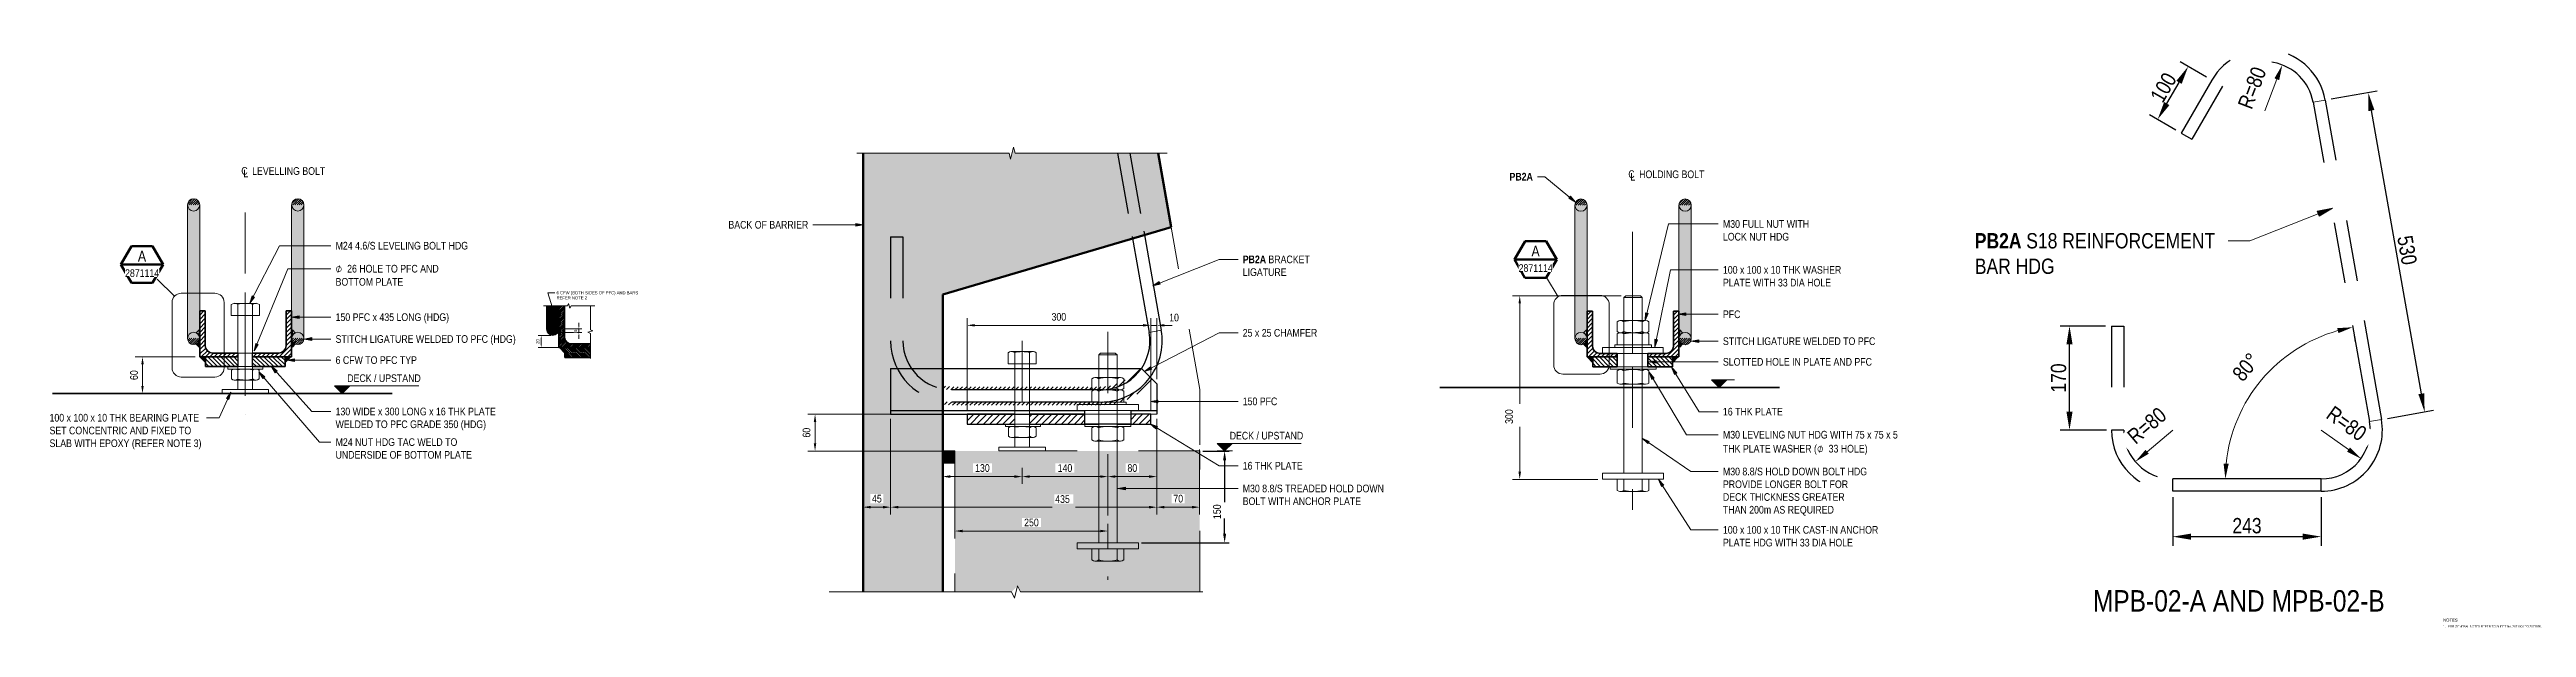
# Model space of a CAD drawing. Header units: metres. Extents: x 0.8 to 15.7, y 1.4 to 7.7.
# Drawn here: x 9.423 to 13.47, y 2.657 to 3.601 of the extents above; entities that cross this region are included whole.
import ezdxf

# ---------------------------------------------------------------- set-up
doc = ezdxf.new("R2010")
doc.units = ezdxf.units.M
doc.linetypes.add('JacobsCenter', pattern=[0.015, 0.009, -0.0015, 0.003, -0.0015])
doc.linetypes.add('JacobsDash', pattern=[0.0045, 0.003, -0.0015])
doc.layers.get('Defpoints').update_dxf_attribs({"color": 41})
for name, color, linetype, lineweight in [('D-BDGE', 7, 'Continuous', 13), ('D-BDGE-LINE', 7, 'Continuous', 9), ('D-ENHA-GEN-ANNO-SYMB', 7, 'Continuous', 9), ('D-ENHA-GEN-LINE', 7, 'Continuous', 13), ('D-ENHA-TEXT', 7, 'Continuous', 9), ('D-ENHA-TEXT-DIMS', 7, 'Continuous', 9)]:
    doc.layers.add(name, color=color, linetype=linetype, lineweight=lineweight)
doc.styles.add('Arial Narrow', font='ARIALN.TTF', dxfattribs={"height": 0.0025})
doc.styles.add('Arial Narrow_1', font='ARIALN.TTF', dxfattribs={"height": 0.025})
doc.styles.add('Arial Narrow_2', font='ARIALN.TTF', dxfattribs={"height": 0.035})
doc.styles.add('Arial Narrow_3', font='ARIALN.TTF', dxfattribs={"height": 0.0175})
doc.styles.add('Arial Narrow_4', font='ARIALN.TTF', dxfattribs={"height": 0.0125})
doc.styles.add('Arial Narrow_5', font='ARIALN.TTF', dxfattribs={"height": 0.005})
doc.styles.add('Arial Narrow_6', font='ARIALN.TTF', dxfattribs={"height": 0.0035})
doc.styles.add('Arial Narrow_B', font='ARIALNB.TTF', dxfattribs={"height": 0.0125})
doc.styles.add('Arial Narrow_B_1', font='ARIALNB.TTF', dxfattribs={"height": 0.025})
doc.styles.add('Segoe UI Symbol', font='seguisym.ttf', dxfattribs={"height": 0.0125})
doc.dimstyles.new('____ddd____', dxfattribs={"dimscale": 0.3048, "dimtxt": 0.025586, "dimasz": 0.098425, "dimexe": 0.049213, "dimexo": 0.032808, "dimgap": 0.016404, "dimtad": 1, "dimdec": 0, "dimlfac": 1000, "dimzin": 0, "dimdsep": 46, "dimtxsty": 'Arial Narrow_1', "dimsah": 1, "dimcen": 0.09, "dimaunit": 1, "dimadec": 4, "dimazin": 0, "dimtfac": 1, "dimtdec": 4, "dimtix": 1, "dimtmove": 0, "dimatfit": 3, "dimfxl": 1, "dimtvp": 1, "dimtolj": 1, "dimtzin": 0, "dimarcsym": 2})
doc.dimstyles.new('____ddd_____3', dxfattribs={"dimscale": 0.3048, "dimtxt": 0.012793, "dimasz": 0.049213, "dimexe": 0.024606, "dimexo": 0.016404, "dimgap": 0.008202, "dimtad": 1, "dimdec": 0, "dimlfac": 1000, "dimzin": 0, "dimdsep": 46, "dimtxsty": 'Arial Narrow_4', "dimsah": 1, "dimcen": 0.09, "dimaunit": 1, "dimadec": 4, "dimazin": 0, "dimtfac": 1, "dimtdec": 4, "dimtix": 1, "dimtmove": 2, "dimatfit": 3, "dimfxl": 1, "dimtvp": 1, "dimtolj": 1, "dimtzin": 0, "dimarcsym": 2})
doc.dimstyles.new('Dimension_Angle_T___º___2', dxfattribs={"dimscale": 0.3048, "dimtxt": 0.025586, "dimasz": 0.082021, "dimexe": 0.07874, "dimexo": 0.052493, "dimgap": 0.065617, "dimtad": 1, "dimdec": 3, "dimlfac": 1000, "dimrnd": 0.001, "dimzin": 0, "dimdsep": 46, "dimtxsty": 'Arial Narrow_1', "dimsah": 1, "dimcen": 0.09, "dimadec": 0, "dimazin": 0, "dimtfac": 1, "dimtdec": 4, "dimtix": 1, "dimtmove": 0, "dimatfit": 3, "dimfxl": 1, "dimtvp": 1, "dimtolj": 1, "dimtzin": 0, "dimlwd": 18, "dimlwe": 18, "dimarcsym": 2})
doc.dimstyles.new('Dimension_Arc_Length_O__mm_', dxfattribs={"dimscale": 0.3048, "dimtxt": 0.012793, "dimasz": 0.04101, "dimexe": 0.03937, "dimexo": 0.024606, "dimgap": 0.024606, "dimtad": 1, "dimdec": 0, "dimlfac": 1000, "dimzin": 0, "dimdsep": 46, "dimtxsty": 'Arial Narrow_4', "dimsah": 1, "dimcen": 0.09, "dimaunit": 1, "dimadec": 4, "dimazin": 0, "dimtfac": 1, "dimtdec": 4, "dimtix": 1, "dimtmove": 0, "dimatfit": 3, "dimfxl": 1, "dimtvp": 1, "dimtfill": 1, "dimtolj": 1, "dimtzin": 0, "dimlwd": 18, "dimlwe": 18, "dimarcsym": 2})
doc.dimstyles.new('Dimension_Radial_O__mm_', dxfattribs={"dimscale": 0.3048, "dimtxt": 0.025586, "dimasz": 0.082021, "dimexe": 0.07874, "dimexo": 0, "dimgap": 0.065617, "dimtad": 1, "dimjust": 3, "dimdec": 0, "dimlfac": 1000, "dimzin": 0, "dimdsep": 46, "dimtxsty": 'Arial Narrow_1', "dimsah": 1, "dimcen": 0.09, "dimaunit": 1, "dimadec": 4, "dimazin": 0, "dimtfac": 1, "dimtdec": 4, "dimtix": 1, "dimtmove": 0, "dimatfit": 2, "dimfxl": 1, "dimtvp": 1, "dimtfill": 1, "dimtolj": 1, "dimtzin": 0, "dimlwd": 18, "dimlwe": 18, "dimarcsym": 2})
doc.dimstyles.new('Dimension_Standard_O__mm__2', dxfattribs={"dimscale": 0.3048, "dimtxt": 0.012793, "dimasz": 0.04101, "dimexe": 0.03937, "dimexo": 0.024606, "dimgap": 0.024606, "dimtad": 1, "dimdec": 0, "dimlfac": 1000, "dimzin": 0, "dimdsep": 46, "dimtxsty": 'Arial Narrow_4', "dimsah": 1, "dimcen": 0.09, "dimaunit": 1, "dimadec": 4, "dimazin": 0, "dimtfac": 1, "dimtdec": 4, "dimtix": 1, "dimtmove": 0, "dimatfit": 3, "dimfxl": 1, "dimtvp": 1, "dimtfill": 1, "dimtolj": 1, "dimtzin": 0, "dimlwd": 18, "dimlwe": 18, "dimarcsym": 2})
doc.dimstyles.new('Dimension_Standard_O__mm__3', dxfattribs={"dimscale": 0.3048, "dimtxt": 0.012793, "dimasz": 0.04101, "dimexe": 0.03937, "dimexo": 0.024606, "dimgap": 0.024606, "dimtad": 1, "dimdec": 0, "dimlfac": 1000, "dimzin": 0, "dimdsep": 46, "dimtxsty": 'Arial Narrow_4', "dimsah": 1, "dimcen": 0.09, "dimaunit": 1, "dimadec": 4, "dimazin": 0, "dimtfac": 1, "dimtdec": 4, "dimtix": 1, "dimtmove": 2, "dimatfit": 3, "dimfxl": 1, "dimtvp": 1, "dimtfill": 1, "dimtolj": 1, "dimtzin": 0, "dimlwd": 18, "dimlwe": 18, "dimarcsym": 2})
doc.dimstyles.new('Dimension_Standard_O__mm__4', dxfattribs={"dimscale": 0.3048, "dimtxt": 0.005117, "dimasz": 0.016404, "dimexe": 0.015748, "dimexo": 0.009843, "dimgap": 0.009843, "dimtad": 1, "dimdec": 0, "dimlfac": 1000, "dimzin": 0, "dimdsep": 46, "dimtxsty": 'Arial Narrow_5', "dimsah": 1, "dimcen": 0.09, "dimaunit": 1, "dimadec": 4, "dimazin": 0, "dimtfac": 1, "dimtdec": 4, "dimtix": 1, "dimtmove": 0, "dimatfit": 3, "dimfxl": 1, "dimtvp": 1, "dimtfill": 1, "dimtolj": 1, "dimtzin": 0, "dimlwd": 18, "dimlwe": 18, "dimarcsym": 2})
pattern_1 = [(45, (5.1510533, 0), (-0.001767767, 0.001767767), [])]
pattern_2 = [(45, (5.764406, 0), (-0.003535534, 0.003535534), [])]
pattern_3 = [(45, (7.4173654, 0), (-0.001767767, 0.001767767), [])]

msp = doc.modelspace()

# ---------------------------------------------------------------- texts
at = {"layer": 'D-ENHA-TEXT', "attachment_point": 1, "bg_fill": 3, "box_fill_scale": 1, "bg_fill_color": 256, "bg_fill_true_color": 13158600, "bg_fill_transparency": 0}
for s, insert, char_height, style in [('PB2A', (12.5684614, 3.3011657), 0.025, 'Arial Narrow_B_1'), ('MPB-02-A AND MPB-02-B', (12.7613837, 2.7175577), 0.035, 'Arial Narrow_2'), ('1.', (13.3335617, 2.6600804), 0.0035, 'Arial Narrow_6')]:
    msp.add_mtext(s, dxfattribs=dict(at, insert=insert, char_height=char_height, style=style))

# ---------------------------------------------------------------- blocks, each defined once
blk = doc.blocks.new('BreakLine - BreakLine-5816723-DRG-2871114 - DETAIL A')
at = {"layer": 'D-BDGE-LINE', "lineweight": 13}
for p, q in [((0.0003, 0), (0.0393, 0)), ((0.0453, 0), (0.0846, 0))]:
    blk.add_line(p, q, dxfattribs=at)
blk = doc.blocks.new('BreakLine - BreakLine-5816722-DRG-2871114 - DETAIL A')
at = {"layer": 'D-BDGE-LINE', "lineweight": 13}
for p, q in [((0, 0), (0.037, 0)), ((0.043, 0), (0.08, 0))]:
    blk.add_line(p, q, dxfattribs=at)
blk = doc.blocks.new('Drafting View - DetailHead-4939574-DRG-2871114 - SECTION 4')
at = {"layer": 'D-ENHA-GEN-ANNO-SYMB', "lineweight": 50}
for p, q in [((-0.00346, 0.006), (-0.00693, 0)), ((-0.00693, 0), (0.00693, 0)), ((0.00346, 0.006), (-0.00346, 0.006)), ((0.00693, 0), (0.00346, 0.006)), ((-0.00693, 0), (-0.00347, -0.006)), ((-0.00347, -0.006), (0.00346, -0.006)), ((0.00346, -0.006), (0.00693, 0))]:
    blk.add_line(p, q, dxfattribs=at)
blk = doc.blocks.new('CS_Annot_Centreline Symbol3 - CS_Annot_Centreline Symbol-5905071-DRG-2871114 - SECTION 4')
at = {"layer": 'D-ENHA-GEN-LINE', "lineweight": 9, "char_height": 0.0025, "attachment_point": 1, "style": 'Arial Narrow'}
for s, insert, width in [('C  ', (-0.00109, 0.00476), 0.0044093), ('L', (-0.00041, 0.00392), 0.0019241)]:
    blk.add_mtext(s, dxfattribs=dict(at, insert=insert, width=width))
blk = doc.blocks.new('DIMBLOCK22-DRG-2871114 - SECTION 4')
at = {"layer": 'D-ENHA-TEXT-DIMS', "color": 0, "lineweight": 18, "transparency": 16777216}
for p, q in [((9.6614, 3.099), (9.5632, 3.099)), ((9.5752, 3.0865), (9.5752, 3.0515)), ((9.5766, 3.039), (9.5632, 3.039))]:
    blk.add_line(p, q, dxfattribs=at)
at = {"layer": 'D-ENHA-TEXT-DIMS', "color": 0, "transparency": 16777216}
for points in [[(9.5732, 3.0865), (9.5773, 3.0865), (9.5752, 3.099)], [(9.5732, 3.0515), (9.5773, 3.0515), (9.5752, 3.039)]]:
    blk.add_solid(points, dxfattribs=at)
at = {"layer": 'Defpoints', "color": 0, "transparency": 16777216}
blk.add_point((9.6689, 3.099), dxfattribs=at)
at = {"layer": 'D-ENHA-TEXT-DIMS', "color": 0, "lineweight": 18, "transparency": 16777216, "insert": (9.5614, 3.069), "char_height": 0.0125, "width": 0.019007, "attachment_point": 5, "rotation": 90, "style": 'Arial Narrow_4', "bg_fill": 3, "box_fill_scale": 1.1, "bg_fill_color": 256, "bg_fill_true_color": 13158600, "bg_fill_transparency": 0}
blk.add_mtext('\\A1;60', dxfattribs=at)
at = {"layer": 'Defpoints', "color": 0, "transparency": 16777216}
for p in [(9.5752, 3.039), (9.5841, 3.039)]:
    blk.add_point(p, dxfattribs=at)
blk = doc.blocks.new('SYM_ANO_Level - FINISHED LEVEL 2-5691598-DRG-2871114 - SECTION 4')
at = {"layer": 'D-ENHA-GEN-LINE', "lineweight": 9}
blk.add_hatch(color=256, dxfattribs=at).paths.add_polyline_path([(0, 0), (0.00247, -0.00247), (-0.00247, -0.00247)])
for p, q in [((0.00241, 0), (-0.00259, 0)), ((-0.025, -0.00247), (0.00241, -0.00247)), ((0, 0), (-0.00247, -0.00247)), ((-0.00247, -0.00247), (0.00247, -0.00247)), ((0.0018, -0.00247), (-0.0018, -0.00247)), ((0.00247, -0.00247), (0, 0))]:
    blk.add_line(p, q, dxfattribs=at)
blk = doc.blocks.new('DIMBLOCK23-DRG-2871114 - DETAIL A')
at = {"layer": 'D-ENHA-TEXT-DIMS', "color": 0, "lineweight": 18, "transparency": 16777216}
for p, q in [((10.2567, 3.1385), (10.2929, 3.1385)), ((10.2584, 3.1445), (10.2929, 3.1445)), ((10.2881, 3.1495), (10.2881, 3.1545)), ((10.2881, 3.1385), (10.2881, 3.1445)), ((10.2881, 3.1335), (10.2881, 3.1285))]:
    blk.add_line(p, q, dxfattribs=at)
at = {"layer": 'D-ENHA-TEXT-DIMS', "color": 0, "transparency": 16777216}
for points in [[(10.2873, 3.1495), (10.289, 3.1495), (10.2881, 3.1445)], [(10.2873, 3.1335), (10.289, 3.1335), (10.2881, 3.1385)]]:
    blk.add_solid(points, dxfattribs=at)
at = {"layer": 'Defpoints', "color": 0, "transparency": 16777216}
for p in [(10.2537, 3.1385), (10.2554, 3.1445)]:
    blk.add_point(p, dxfattribs=at)
at = {"layer": 'D-ENHA-TEXT-DIMS', "color": 0, "lineweight": 18, "transparency": 16777216, "insert": (10.2826, 3.1415), "char_height": 0.005, "width": 0.003801, "attachment_point": 5, "rotation": 90, "style": 'Arial Narrow_5', "bg_fill": 3, "box_fill_scale": 1.1, "bg_fill_color": 256, "bg_fill_true_color": 13158600, "bg_fill_transparency": 0}
blk.add_mtext('\\A1;6', dxfattribs=at)
at = {"layer": 'Defpoints', "color": 0, "transparency": 16777216}
blk.add_point((10.2881, 3.1445), dxfattribs=at)
blk = doc.blocks.new('DIMBLOCK24-DRG-2871114 - DETAIL A')
at = {"layer": 'D-ENHA-TEXT-DIMS', "color": 0, "lineweight": 18, "transparency": 16777216}
for p, q in [((10.2423, 3.134), (10.2217, 3.134)), ((10.2265, 3.129), (10.2265, 3.119)), ((10.2624, 3.114), (10.2217, 3.114))]:
    blk.add_line(p, q, dxfattribs=at)
at = {"layer": 'D-ENHA-TEXT-DIMS', "color": 0, "transparency": 16777216}
for points in [[(10.2257, 3.129), (10.2274, 3.129), (10.2265, 3.134)], [(10.2257, 3.119), (10.2274, 3.119), (10.2265, 3.114)]]:
    blk.add_solid(points, dxfattribs=at)
at = {"layer": 'Defpoints', "color": 0, "transparency": 16777216}
for p in [(10.2453, 3.134), (10.2654, 3.114)]:
    blk.add_point(p, dxfattribs=at)
at = {"layer": 'D-ENHA-TEXT-DIMS', "color": 0, "lineweight": 18, "transparency": 16777216, "insert": (10.221, 3.124), "char_height": 0.005, "width": 0.007603, "attachment_point": 5, "rotation": 90, "style": 'Arial Narrow_5', "bg_fill": 3, "box_fill_scale": 1.1, "bg_fill_color": 256, "bg_fill_true_color": 13158600, "bg_fill_transparency": 0}
blk.add_mtext('\\A1;20', dxfattribs=at)
at = {"layer": 'Defpoints', "color": 0, "transparency": 16777216}
blk.add_point((10.2265, 3.114), dxfattribs=at)
blk = doc.blocks.new('BreakLine - BreakLine-6385927-DRG-2871114 - SECTION 3')
at = {"layer": 'D-BDGE-LINE', "lineweight": 13}
for p, q in [((0, 0), (0.2925, 0)), ((0.3075, 0), (0.6, 0))]:
    blk.add_line(p, q, dxfattribs=at)
blk = doc.blocks.new('CS_DET_BreakLine_ViewScale1 - CS_Std BreakLine-6386245-DRG-2871114 - SECTION 3')
at = {"layer": 'D-BDGE-LINE', "lineweight": 18}
for p, q in [((-0.01, 0), (0.2384, 0)), ((0.2384, 0), (0.2409, -0.01)), ((0.2409, -0.01), (0.2459, 0.01)), ((0.2459, 0.01), (0.2484, 0)), ((0.2484, 0), (0.4969, 0))]:
    blk.add_line(p, q, dxfattribs=at)
blk = doc.blocks.new('DIMBLOCK25-DRG-2871114 - SECTION 3')
at = {"layer": 'D-ENHA-TEXT-DIMS', "color": 0, "lineweight": 18, "transparency": 16777216}
for p, q in [((10.7974, 2.9975), (10.7974, 2.8412)), ((10.7524, 2.8546), (10.7524, 2.8412)), ((10.7649, 2.8532), (10.7849, 2.8532))]:
    blk.add_line(p, q, dxfattribs=at)
at = {"layer": 'D-ENHA-TEXT-DIMS', "color": 0, "transparency": 16777216}
for points in [[(10.7649, 2.8553), (10.7649, 2.8511), (10.7524, 2.8532)], [(10.7849, 2.8553), (10.7849, 2.8511), (10.7974, 2.8532)]]:
    blk.add_solid(points, dxfattribs=at)
at = {"layer": 'Defpoints', "color": 0, "transparency": 16777216}
blk.add_point((10.7974, 3.005), dxfattribs=at)
at = {"layer": 'D-ENHA-TEXT-DIMS', "color": 0, "lineweight": 18, "transparency": 16777216, "insert": (10.7749, 2.8671), "char_height": 0.0125, "width": 0.019007, "attachment_point": 5, "style": 'Arial Narrow_4', "bg_fill": 3, "box_fill_scale": 1.1, "bg_fill_color": 256, "bg_fill_true_color": 13158600, "bg_fill_transparency": 0}
blk.add_mtext('\\A1;45', dxfattribs=at)
at = {"layer": 'Defpoints', "color": 0, "transparency": 16777216}
for p in [(10.7524, 2.8621), (10.7974, 2.8532)]:
    blk.add_point(p, dxfattribs=at)
blk = doc.blocks.new('DIMBLOCK26-DRG-2871114 - SECTION 3')
at = {"layer": 'D-ENHA-TEXT-DIMS', "color": 0, "lineweight": 18, "transparency": 16777216}
for p, q in [((10.7974, 2.9975), (10.7974, 2.8412)), ((11.2322, 2.9975), (11.2322, 2.8412)), ((10.8099, 2.8532), (11.0614, 2.8532)), ((11.2197, 2.8532), (11.0995, 2.8532))]:
    blk.add_line(p, q, dxfattribs=at)
at = {"layer": 'D-ENHA-TEXT-DIMS', "color": 0, "transparency": 16777216}
for points in [[(10.8099, 2.8553), (10.8099, 2.8511), (10.7974, 2.8532)], [(11.2197, 2.8553), (11.2197, 2.8511), (11.2322, 2.8532)]]:
    blk.add_solid(points, dxfattribs=at)
at = {"layer": 'Defpoints', "color": 0, "transparency": 16777216}
for p in [(10.7974, 3.005), (11.2322, 3.005), (11.2322, 2.8532)]:
    blk.add_point(p, dxfattribs=at)
at = {"layer": 'D-ENHA-TEXT-DIMS', "color": 0, "lineweight": 18, "transparency": 16777216, "insert": (11.0662, 2.8727), "char_height": 0.0125, "width": 0.02851, "attachment_point": 1, "line_spacing_factor": 0.974696, "style": 'Arial Narrow_4', "bg_fill": 3, "box_fill_scale": 1.1, "bg_fill_color": 256, "bg_fill_true_color": 13158600, "bg_fill_transparency": 0}
blk.add_mtext('\\A1;435', dxfattribs=at)
blk = doc.blocks.new('DIMBLOCK27-DRG-2871114 - SECTION 3')
at = {"layer": 'D-ENHA-TEXT-DIMS', "color": 0, "lineweight": 18, "transparency": 16777216}
for p, q in [((11.2322, 2.9975), (11.2322, 2.8412)), ((11.3022, 2.9475), (11.3022, 2.8412)), ((11.2447, 2.8532), (11.2897, 2.8532))]:
    blk.add_line(p, q, dxfattribs=at)
at = {"layer": 'D-ENHA-TEXT-DIMS', "color": 0, "transparency": 16777216}
for points in [[(11.2447, 2.8553), (11.2447, 2.8511), (11.2322, 2.8532)], [(11.2897, 2.8553), (11.2897, 2.8511), (11.3022, 2.8532)]]:
    blk.add_solid(points, dxfattribs=at)
at = {"layer": 'Defpoints', "color": 0, "transparency": 16777216}
for p in [(11.2322, 3.005), (11.3022, 2.955), (11.3022, 2.8532)]:
    blk.add_point(p, dxfattribs=at)
at = {"layer": 'D-ENHA-TEXT-DIMS', "color": 0, "lineweight": 18, "transparency": 16777216, "insert": (11.2672, 2.8671), "char_height": 0.0125, "width": 0.019007, "attachment_point": 5, "style": 'Arial Narrow_4', "bg_fill": 3, "box_fill_scale": 1.1, "bg_fill_color": 256, "bg_fill_true_color": 13158600, "bg_fill_transparency": 0}
blk.add_mtext('\\A1;70', dxfattribs=at)
blk = doc.blocks.new('DIMBLOCK28-DRG-2871114 - SECTION 3')
at = {"layer": 'D-ENHA-TEXT-DIMS', "color": 0, "lineweight": 18, "transparency": 16777216}
for p, q in [((10.7974, 3.005), (10.6619, 3.005)), ((10.6739, 2.9925), (10.6739, 2.9575)), ((10.895, 2.945), (10.6619, 2.945))]:
    blk.add_line(p, q, dxfattribs=at)
at = {"layer": 'D-ENHA-TEXT-DIMS', "color": 0, "transparency": 16777216}
for points in [[(10.6718, 2.9925), (10.6759, 2.9925), (10.6739, 3.005)], [(10.6718, 2.9575), (10.6759, 2.9575), (10.6739, 2.945)]]:
    blk.add_solid(points, dxfattribs=at)
at = {"layer": 'Defpoints', "color": 0, "transparency": 16777216}
for p in [(10.8049, 3.005), (10.9025, 2.945)]:
    blk.add_point(p, dxfattribs=at)
at = {"layer": 'D-ENHA-TEXT-DIMS', "color": 0, "lineweight": 18, "transparency": 16777216, "insert": (10.66, 2.975), "char_height": 0.0125, "width": 0.019007, "attachment_point": 5, "rotation": 90, "style": 'Arial Narrow_4', "bg_fill": 3, "box_fill_scale": 1.1, "bg_fill_color": 256, "bg_fill_true_color": 13158600, "bg_fill_transparency": 0}
blk.add_mtext('\\A1;60', dxfattribs=at)
at = {"layer": 'Defpoints', "color": 0, "transparency": 16777216}
blk.add_point((10.6739, 2.945), dxfattribs=at)
blk = doc.blocks.new('DIMBLOCK29-DRG-2871114 - SECTION 3')
at = {"layer": 'D-ENHA-TEXT-DIMS', "color": 0, "lineweight": 18, "transparency": 16777216}
for p, q in [((11.0122, 2.9177), (11.0122, 2.8912)), ((10.8824, 2.9046), (10.8824, 2.8912)), ((10.8949, 2.9032), (10.9997, 2.9032))]:
    blk.add_line(p, q, dxfattribs=at)
at = {"layer": 'D-ENHA-TEXT-DIMS', "color": 0, "transparency": 16777216}
for points in [[(10.8949, 2.9053), (10.8949, 2.9011), (10.8824, 2.9032)], [(10.9997, 2.9053), (10.9997, 2.9011), (11.0122, 2.9032)]]:
    blk.add_solid(points, dxfattribs=at)
at = {"layer": 'Defpoints', "color": 0, "transparency": 16777216}
for p in [(11.0122, 2.9252), (10.8824, 2.9121), (11.0122, 2.9032)]:
    blk.add_point(p, dxfattribs=at)
at = {"layer": 'D-ENHA-TEXT-DIMS', "color": 0, "lineweight": 18, "transparency": 16777216, "insert": (10.9473, 2.9171), "char_height": 0.0125, "width": 0.02851, "attachment_point": 5, "style": 'Arial Narrow_4', "bg_fill": 3, "box_fill_scale": 1.1, "bg_fill_color": 256, "bg_fill_true_color": 13158600, "bg_fill_transparency": 0}
blk.add_mtext('\\A1;130', dxfattribs=at)
blk = doc.blocks.new('DIMBLOCK30-DRG-2871114 - SECTION 3')
at = {"layer": 'D-ENHA-TEXT-DIMS', "color": 0, "lineweight": 18, "transparency": 16777216}
for p, q in [((11.0122, 2.9177), (11.0122, 2.8912)), ((11.0247, 2.9032), (11.1397, 2.9032)), ((11.1522, 2.9046), (11.1522, 2.8912))]:
    blk.add_line(p, q, dxfattribs=at)
at = {"layer": 'D-ENHA-TEXT-DIMS', "color": 0, "transparency": 16777216}
for points in [[(11.0247, 2.9053), (11.0247, 2.9011), (11.0122, 2.9032)], [(11.1397, 2.9053), (11.1397, 2.9011), (11.1522, 2.9032)]]:
    blk.add_solid(points, dxfattribs=at)
at = {"layer": 'Defpoints', "color": 0, "transparency": 16777216}
for p in [(11.0122, 2.9252), (11.1522, 2.9121), (11.1522, 2.9032)]:
    blk.add_point(p, dxfattribs=at)
at = {"layer": 'D-ENHA-TEXT-DIMS', "color": 0, "lineweight": 18, "transparency": 16777216, "insert": (11.0822, 2.9171), "char_height": 0.0125, "width": 0.02851, "attachment_point": 5, "style": 'Arial Narrow_4', "bg_fill": 3, "box_fill_scale": 1.1, "bg_fill_color": 256, "bg_fill_true_color": 13158600, "bg_fill_transparency": 0}
blk.add_mtext('\\A1;140', dxfattribs=at)
blk = doc.blocks.new('DIMBLOCK31-DRG-2871114 - SECTION 3')
at = {"layer": 'D-ENHA-TEXT-DIMS', "color": 0, "lineweight": 18, "transparency": 16777216}
for p, q in [((11.2322, 2.9975), (11.2322, 2.8912)), ((11.1522, 2.9046), (11.1522, 2.8912)), ((11.1647, 2.9032), (11.2197, 2.9032))]:
    blk.add_line(p, q, dxfattribs=at)
at = {"layer": 'D-ENHA-TEXT-DIMS', "color": 0, "transparency": 16777216}
for points in [[(11.1647, 2.9053), (11.1647, 2.9011), (11.1522, 2.9032)], [(11.2197, 2.9053), (11.2197, 2.9011), (11.2322, 2.9032)]]:
    blk.add_solid(points, dxfattribs=at)
at = {"layer": 'Defpoints', "color": 0, "transparency": 16777216}
for p in [(11.2322, 3.005), (11.1522, 2.9121), (11.2322, 2.9032)]:
    blk.add_point(p, dxfattribs=at)
at = {"layer": 'D-ENHA-TEXT-DIMS', "color": 0, "lineweight": 18, "transparency": 16777216, "insert": (11.1922, 2.9171), "char_height": 0.0125, "width": 0.019007, "attachment_point": 5, "style": 'Arial Narrow_4', "bg_fill": 3, "box_fill_scale": 1.1, "bg_fill_color": 256, "bg_fill_true_color": 13158600, "bg_fill_transparency": 0}
blk.add_mtext('\\A1;80', dxfattribs=at)
blk = doc.blocks.new('DIMBLOCK32-DRG-2871114 - SECTION 3')
at = {"layer": 'D-ENHA-TEXT-DIMS', "color": 0, "lineweight": 18, "transparency": 16777216}
for p, q in [((10.9222, 3.0125), (10.9222, 3.1624)), ((11.2222, 3.0125), (11.2222, 3.1624)), ((10.9347, 3.1504), (11.2097, 3.1504))]:
    blk.add_line(p, q, dxfattribs=at)
at = {"layer": 'D-ENHA-TEXT-DIMS', "color": 0, "transparency": 16777216}
for points in [[(10.9347, 3.1525), (10.9347, 3.1484), (10.9222, 3.1504)], [(11.2097, 3.1525), (11.2097, 3.1484), (11.2222, 3.1504)]]:
    blk.add_solid(points, dxfattribs=at)
at = {"layer": 'Defpoints', "color": 0, "transparency": 16777216}
for p in [(11.2222, 3.1504), (10.9222, 3.005), (11.2222, 3.005)]:
    blk.add_point(p, dxfattribs=at)
at = {"layer": 'D-ENHA-TEXT-DIMS', "color": 0, "lineweight": 18, "transparency": 16777216, "insert": (11.0722, 3.1643), "char_height": 0.0125, "width": 0.02851, "attachment_point": 5, "style": 'Arial Narrow_4', "bg_fill": 3, "box_fill_scale": 1.1, "bg_fill_color": 256, "bg_fill_true_color": 13158600, "bg_fill_transparency": 0}
blk.add_mtext('\\A1;300', dxfattribs=at)
blk = doc.blocks.new('DIMBLOCK33-DRG-2871114 - SECTION 3')
at = {"layer": 'D-ENHA-TEXT-DIMS', "color": 0, "lineweight": 18, "transparency": 16777216}
for p, q in [((11.2222, 3.0125), (11.2222, 3.1624)), ((11.2322, 3.0625), (11.2322, 3.1624)), ((11.2097, 3.1504), (11.1972, 3.1504)), ((11.2447, 3.1504), (11.2572, 3.1504))]:
    blk.add_line(p, q, dxfattribs=at)
at = {"layer": 'D-ENHA-TEXT-DIMS', "color": 0, "transparency": 16777216}
blk.add_solid([(11.2097, 3.1525), (11.2097, 3.1484), (11.2222, 3.1504)], dxfattribs=at)
at = {"layer": 'Defpoints', "color": 0, "transparency": 16777216}
for p in [(11.2322, 3.055), (11.2222, 3.005)]:
    blk.add_point(p, dxfattribs=at)
at = {"layer": 'D-ENHA-TEXT-DIMS', "color": 0, "lineweight": 18, "transparency": 16777216, "insert": (11.2524, 3.1694), "char_height": 0.0125, "width": 0.019007, "attachment_point": 1, "line_spacing_factor": 0.974696, "style": 'Arial Narrow_4', "bg_fill": 3, "box_fill_scale": 1.1, "bg_fill_color": 256, "bg_fill_true_color": 13158600, "bg_fill_transparency": 0}
blk.add_mtext('\\A1;10', dxfattribs=at)
at = {"layer": 'D-ENHA-TEXT-DIMS', "color": 0, "lineweight": 18, "transparency": 16777216}
blk.add_line((11.2222, 3.1504), (11.2322, 3.1504), dxfattribs=at)
at = {"layer": 'D-ENHA-TEXT-DIMS', "color": 0, "transparency": 16777216}
blk.add_solid([(11.2447, 3.1525), (11.2447, 3.1484), (11.2322, 3.1504)], dxfattribs=at)
at = {"layer": 'Defpoints', "color": 0, "transparency": 16777216}
blk.add_point((11.2322, 3.1504), dxfattribs=at)
blk = doc.blocks.new('DIMBLOCK34-DRG-2871114 - SECTION 3')
at = {"layer": 'D-ENHA-TEXT-DIMS', "color": 0, "lineweight": 18, "transparency": 16777216}
for p, q in [((10.9025, 2.9175), (10.9025, 2.8022)), ((10.915, 2.8142), (11.1397, 2.8142)), ((11.1522, 2.7845), (11.1522, 2.8262))]:
    blk.add_line(p, q, dxfattribs=at)
at = {"layer": 'D-ENHA-TEXT-DIMS', "color": 0, "transparency": 16777216}
for points in [[(10.915, 2.8163), (10.915, 2.8121), (10.9025, 2.8142)], [(11.1397, 2.8163), (11.1397, 2.8121), (11.1522, 2.8142)]]:
    blk.add_solid(points, dxfattribs=at)
at = {"layer": 'Defpoints', "color": 0, "transparency": 16777216}
for p in [(10.9025, 2.925), (11.1522, 2.8142), (11.1522, 2.777)]:
    blk.add_point(p, dxfattribs=at)
at = {"layer": 'D-ENHA-TEXT-DIMS', "color": 0, "lineweight": 18, "transparency": 16777216, "insert": (11.0274, 2.8281), "char_height": 0.0125, "width": 0.02851, "attachment_point": 5, "style": 'Arial Narrow_4', "bg_fill": 3, "box_fill_scale": 1.1, "bg_fill_color": 256, "bg_fill_true_color": 13158600, "bg_fill_transparency": 0}
blk.add_mtext('\\A1;250', dxfattribs=at)
blk = doc.blocks.new('SYM_ANO_Level - FINISHED LEVEL 2-5691598-DRG-2871114 - SECTION 3')
at = {"layer": 'D-ENHA-GEN-LINE', "lineweight": 9}
blk.add_hatch(color=256, dxfattribs=at).paths.add_polyline_path([(0, 0), (0.00247, -0.00247), (-0.00247, -0.00247)])
for p, q in [((0.00241, 0), (-0.00259, 0)), ((-0.025, -0.00247), (0.00241, -0.00247)), ((0, 0), (-0.00247, -0.00247)), ((-0.00247, -0.00247), (0.00247, -0.00247)), ((0.0018, -0.00247), (-0.0018, -0.00247)), ((0.00247, -0.00247), (0, 0))]:
    blk.add_line(p, q, dxfattribs=at)
blk = doc.blocks.new('DIMBLOCK35-DRG-2871114 - SECTION 3')
at = {"layer": 'D-ENHA-TEXT-DIMS', "color": 0, "lineweight": -2, "transparency": 16777216}
for p, q in [((11.3072, 2.945), (11.3505, 2.945)), ((11.343, 2.93), (11.343, 2.8614)), ((11.343, 2.81), (11.343, 2.8347)), ((11.2072, 2.795), (11.3505, 2.795))]:
    blk.add_line(p, q, dxfattribs=at)
at = {"layer": 'D-ENHA-TEXT-DIMS', "color": 0, "transparency": 16777216}
for points in [[(11.3405, 2.93), (11.3455, 2.93), (11.343, 2.945)], [(11.3405, 2.81), (11.3455, 2.81), (11.343, 2.795)]]:
    blk.add_solid(points, dxfattribs=at)
at = {"layer": 'Defpoints', "color": 0, "transparency": 16777216}
for p in [(11.3022, 2.945), (11.2022, 2.795), (11.343, 2.795)]:
    blk.add_point(p, dxfattribs=at)
at = {"layer": 'D-ENHA-TEXT-DIMS', "color": 0, "transparency": 16777216, "insert": (11.3243, 2.8338), "char_height": 0.0125, "width": 0.02851, "attachment_point": 1, "rotation": 90, "line_spacing_factor": 0.974696, "style": 'Arial Narrow_4'}
blk.add_mtext('\\A1;150', dxfattribs=at)
blk = doc.blocks.new('Drafting View - DetailHead-4939574-DRG-2871114 - SECTION 5')
at = {"layer": 'D-ENHA-GEN-ANNO-SYMB', "lineweight": 50}
for p, q in [((-0.00346, 0.006), (-0.00693, 0)), ((-0.00693, 0), (0.00693, 0)), ((0.00346, 0.006), (-0.00346, 0.006)), ((0.00693, 0), (0.00346, 0.006)), ((-0.00693, 0), (-0.00347, -0.006)), ((-0.00347, -0.006), (0.00346, -0.006)), ((0.00346, -0.006), (0.00693, 0))]:
    blk.add_line(p, q, dxfattribs=at)
blk = doc.blocks.new('CS_Annot_Centreline Symbol3 - CS_Annot_Centreline Symbol-5905071-DRG-2871114 - SECTION 5')
at = {"layer": 'D-ENHA-GEN-LINE', "lineweight": 9, "char_height": 0.0025, "attachment_point": 1, "style": 'Arial Narrow'}
for s, insert, width in [('C  ', (-0.00109, 0.00476), 0.0044093), ('L', (-0.00041, 0.00392), 0.0019241)]:
    blk.add_mtext(s, dxfattribs=dict(at, insert=insert, width=width))
blk = doc.blocks.new('SYM_ANO_Level1 - FINISHED LEVEL-5815255-DRG-2871114 - SECTION 5')
at = {"layer": 'D-ENHA-GEN-LINE', "lineweight": 9}
blk.add_hatch(color=256, dxfattribs=at).paths.add_polyline_path([(0, 0), (0.00247, -0.00247), (-0.00247, -0.00247)])
for p, q in [((0.00241, 0), (-0.00259, 0)), ((-0.005, -0.00247), (0.00241, -0.00247)), ((0, 0), (-0.00247, -0.00247)), ((-0.00247, -0.00247), (0.00247, -0.00247)), ((0.0018, -0.00247), (-0.0018, -0.00247)), ((0.00247, -0.00247), (0, 0))]:
    blk.add_line(p, q, dxfattribs=at)
blk = doc.blocks.new('DIMBLOCK36-DRG-2871114 - SECTION 5')
at = {"layer": 'D-ENHA-TEXT-DIMS', "color": 0, "lineweight": 18, "transparency": 16777216}
for p, q in [((11.9907, 3.1987), (11.8131, 3.1987)), ((11.8251, 3.1862), (11.8251, 3.0223)), ((11.8251, 2.9112), (11.8251, 2.9847)), ((11.9527, 2.8987), (11.8131, 2.8987))]:
    blk.add_line(p, q, dxfattribs=at)
at = {"layer": 'D-ENHA-TEXT-DIMS', "color": 0, "transparency": 16777216}
for points in [[(11.823, 3.1862), (11.8271, 3.1862), (11.8251, 3.1987)], [(11.823, 2.9112), (11.8271, 2.9112), (11.8251, 2.8987)]]:
    blk.add_solid(points, dxfattribs=at)
at = {"layer": 'Defpoints', "color": 0, "transparency": 16777216}
for p in [(11.8251, 3.1987), (11.9982, 3.1987), (11.9602, 2.8987)]:
    blk.add_point(p, dxfattribs=at)
at = {"layer": 'D-ENHA-TEXT-DIMS', "color": 0, "lineweight": 18, "transparency": 16777216, "insert": (11.8014, 2.9893), "char_height": 0.0125, "width": 0.02851, "attachment_point": 1, "rotation": 90, "line_spacing_factor": 0.974696, "style": 'Arial Narrow_4', "bg_fill": 3, "box_fill_scale": 1.1, "bg_fill_color": 256, "bg_fill_true_color": 13158600, "bg_fill_transparency": 0}
blk.add_mtext('\\A1;300', dxfattribs=at)
blk = doc.blocks.new('DIMBLOCK37-DRG-2871114 - HOLD DOWN BRACKET LIGATURE DETAIL')
at = {"layer": 'D-ENHA-TEXT-DIMS', "color": 0, "lineweight": 18, "transparency": 16777216}
for p, q in [((13.1882, 3.1343), (13.1901, 3.1237)), ((12.9458, 2.8993), (13.0018, 2.8993))]:
    blk.add_line(p, q, dxfattribs=at)
blk.add_arc((13.2297, 2.8993), 0.2518, 105.6899, 174.3101, dxfattribs=at)
at = {"layer": 'D-ENHA-TEXT-DIMS', "color": 0, "transparency": 16777216}
for points in [[(13.1606, 3.1458), (13.1625, 3.1377), (13.1859, 3.1473)], [(12.9832, 2.9241), (12.9749, 2.9245), (12.9778, 2.8993)]]:
    blk.add_solid(points, dxfattribs=at)
at = {"layer": 'Defpoints', "color": 0, "transparency": 16777216}
for p in [(13.1855, 3.15), (13.0793, 3.1013), (12.9298, 2.8993), (13.2297, 2.8993)]:
    blk.add_point(p, dxfattribs=at)
at = {"layer": 'D-ENHA-TEXT-DIMS', "color": 0, "lineweight": 18, "transparency": 16777216, "insert": (13.0116, 3.0823), "char_height": 0.025, "width": 0.054583, "attachment_point": 5, "rotation": 50, "style": 'Arial Narrow_1'}
blk.add_mtext('\\A1;80°', dxfattribs=at)
blk = doc.blocks.new('DIMBLOCK38-DRG-2871114 - HOLD DOWN BRACKET LIGATURE DETAIL')
at = {"layer": 'D-ENHA-TEXT-DIMS', "color": 0, "lineweight": 18, "transparency": 16777216}
blk.add_line((13.1343, 2.9793), (13.179, 2.9472), dxfattribs=at)
at = {"layer": 'D-ENHA-TEXT-DIMS', "color": 0, "transparency": 16777216}
blk.add_solid([(13.1814, 2.9506), (13.1765, 2.9438), (13.1993, 2.9326)], dxfattribs=at)
at = {"layer": 'D-ENHA-TEXT-DIMS', "color": 0, "lineweight": 18, "transparency": 16777216, "insert": (13.1758, 2.9899), "char_height": 0.025, "width": 0.092596, "attachment_point": 5, "rotation": 324.2698, "style": 'Arial Narrow_1', "bg_fill": 3, "box_fill_scale": 1.1, "bg_fill_color": 256, "bg_fill_true_color": 13158600, "bg_fill_transparency": 0}
blk.add_mtext('\\A1;R=80', dxfattribs=at)
at = {"layer": 'Defpoints', "color": 0, "transparency": 16777216}
for p in [(13.1343, 2.9793), (13.1993, 2.9326)]:
    blk.add_point(p, dxfattribs=at)
blk = doc.blocks.new('DIMBLOCK39-DRG-2871114 - HOLD DOWN BRACKET LIGATURE DETAIL')
at = {"layer": 'D-ENHA-TEXT-DIMS', "color": 0, "lineweight": -2, "transparency": 16777216}
for p, q in [((12.947, 3.5563), (12.9041, 3.581)), ((12.8821, 3.5129), (12.9021, 3.5476)), ((12.897, 3.4697), (12.8541, 3.4944))]:
    blk.add_line(p, q, dxfattribs=at)
at = {"layer": 'D-ENHA-TEXT-DIMS', "color": 0, "transparency": 16777216}
for points in [[(12.8978, 3.5501), (12.9064, 3.5451), (12.9171, 3.5735)], [(12.8778, 3.5154), (12.8864, 3.5104), (12.8671, 3.4869)]]:
    blk.add_solid(points, dxfattribs=at)
at = {"layer": 'Defpoints', "color": 0, "transparency": 16777216}
for p in [(12.9171, 3.5735), (12.9557, 3.5513), (12.9057, 3.4647)]:
    blk.add_point(p, dxfattribs=at)
at = {"layer": 'D-ENHA-TEXT-DIMS', "color": 0, "transparency": 16777216, "insert": (12.8767, 3.5391), "char_height": 0.025, "width": 0.05702, "attachment_point": 5, "rotation": 60, "style": 'Arial Narrow_1'}
blk.add_mtext('\\A1;100', dxfattribs=at)
blk = doc.blocks.new('DIMBLOCK40-DRG-2871114 - HOLD DOWN BRACKET LIGATURE DETAIL')
at = {"layer": 'D-ENHA-TEXT-DIMS', "color": 0, "lineweight": 18, "transparency": 16777216}
blk.add_line((13.0423, 3.5013), (13.0619, 3.5527), dxfattribs=at)
at = {"layer": 'D-ENHA-TEXT-DIMS', "color": 0, "transparency": 16777216}
blk.add_solid([(13.058, 3.5542), (13.0658, 3.5512), (13.0708, 3.576)], dxfattribs=at)
at = {"layer": 'D-ENHA-TEXT-DIMS', "color": 0, "lineweight": 18, "transparency": 16777216, "insert": (13.0215, 3.5386), "char_height": 0.025, "width": 0.092596, "attachment_point": 5, "rotation": 69.1551, "style": 'Arial Narrow_1', "bg_fill": 3, "box_fill_scale": 1.1, "bg_fill_color": 256, "bg_fill_true_color": 13158600, "bg_fill_transparency": 0}
blk.add_mtext('\\A1;R=80', dxfattribs=at)
at = {"layer": 'Defpoints', "color": 0, "transparency": 16777216}
for p in [(13.0708, 3.576), (13.0423, 3.5013)]:
    blk.add_point(p, dxfattribs=at)
blk = doc.blocks.new('DIMBLOCK41-DRG-2871114 - HOLD DOWN BRACKET LIGATURE DETAIL')
at = {"layer": 'D-ENHA-TEXT-DIMS', "color": 0, "lineweight": -2, "transparency": 16777216}
for p, q in [((12.7818, 3.1493), (12.7082, 3.1493)), ((12.7232, 3.0093), (12.7232, 3.1193)), ((12.7836, 2.9793), (12.7082, 2.9793))]:
    blk.add_line(p, q, dxfattribs=at)
at = {"layer": 'D-ENHA-TEXT-DIMS', "color": 0, "transparency": 16777216}
for points in [[(12.7182, 3.1193), (12.7282, 3.1193), (12.7232, 3.1493)], [(12.7182, 3.0093), (12.7282, 3.0093), (12.7232, 2.9793)]]:
    blk.add_solid(points, dxfattribs=at)
at = {"layer": 'Defpoints', "color": 0, "transparency": 16777216}
for p in [(12.7232, 3.1493), (12.7918, 3.1493), (12.7936, 2.9793)]:
    blk.add_point(p, dxfattribs=at)
at = {"layer": 'D-ENHA-TEXT-DIMS', "color": 0, "transparency": 16777216, "insert": (12.7054, 3.0643), "char_height": 0.025, "width": 0.05702, "attachment_point": 5, "rotation": 90, "style": 'Arial Narrow_1'}
blk.add_mtext('\\A1;170', dxfattribs=at)
blk = doc.blocks.new('DIMBLOCK42-DRG-2871114 - HOLD DOWN BRACKET LIGATURE DETAIL')
at = {"layer": 'D-ENHA-TEXT-DIMS', "color": 0, "lineweight": 18, "transparency": 16777216}
blk.add_line((12.8918, 2.9793), (12.8499, 2.9437), dxfattribs=at)
at = {"layer": 'D-ENHA-TEXT-DIMS', "color": 0, "transparency": 16777216}
blk.add_solid([(12.8472, 2.9469), (12.8526, 2.9405), (12.8308, 2.9275)], dxfattribs=at)
at = {"layer": 'D-ENHA-TEXT-DIMS', "color": 0, "lineweight": 18, "transparency": 16777216, "insert": (12.8496, 2.9865), "char_height": 0.025, "width": 0.092596, "attachment_point": 5, "rotation": 40.3666, "style": 'Arial Narrow_1', "bg_fill": 3, "box_fill_scale": 1.1, "bg_fill_color": 256, "bg_fill_true_color": 13158600, "bg_fill_transparency": 0}
blk.add_mtext('\\A1;R=80', dxfattribs=at)
at = {"layer": 'Defpoints', "color": 0, "transparency": 16777216}
for p in [(12.8918, 2.9793), (12.8308, 2.9275)]:
    blk.add_point(p, dxfattribs=at)
blk = doc.blocks.new('DIMBLOCK43-DRG-2871114 - HOLD DOWN BRACKET LIGATURE DETAIL')
at = {"layer": 'D-ENHA-TEXT-DIMS', "color": 0, "lineweight": -2, "transparency": 16777216}
for p, q in [((12.8918, 2.8693), (12.8918, 2.79)), ((13.1343, 2.8693), (13.1343, 2.79)), ((12.9218, 2.805), (13.1043, 2.805))]:
    blk.add_line(p, q, dxfattribs=at)
at = {"layer": 'D-ENHA-TEXT-DIMS', "color": 0, "transparency": 16777216}
for points in [[(12.9218, 2.81), (12.9218, 2.8), (12.8918, 2.805)], [(13.1043, 2.81), (13.1043, 2.8), (13.1343, 2.805)]]:
    blk.add_solid(points, dxfattribs=at)
at = {"layer": 'Defpoints', "color": 0, "transparency": 16777216}
for p in [(12.8918, 2.8793), (13.1343, 2.8793), (13.1343, 2.805)]:
    blk.add_point(p, dxfattribs=at)
at = {"layer": 'D-ENHA-TEXT-DIMS', "color": 0, "transparency": 16777216, "insert": (13.0131, 2.8228), "char_height": 0.025, "width": 0.05702, "attachment_point": 5, "style": 'Arial Narrow_1'}
blk.add_mtext('\\A1;243', dxfattribs=at)
blk = doc.blocks.new('DIMBLOCK44-DRG-2871114 - HOLD DOWN BRACKET LIGATURE DETAIL')
at = {"layer": 'D-ENHA-TEXT-DIMS', "color": 0, "lineweight": -2, "transparency": 16777216}
for p, q in [((13.1506, 3.5204), (13.226, 3.5337)), ((13.298, 3.0386), (13.2164, 3.5015)), ((13.2427, 2.9984), (13.318, 3.0117))]:
    blk.add_line(p, q, dxfattribs=at)
at = {"layer": 'D-ENHA-TEXT-DIMS', "color": 0, "transparency": 16777216}
for points in [[(13.2213, 3.5024), (13.2115, 3.5006), (13.2112, 3.531)], [(13.3029, 3.0395), (13.2931, 3.0378), (13.3032, 3.0091)]]:
    blk.add_solid(points, dxfattribs=at)
at = {"layer": 'Defpoints', "color": 0, "transparency": 16777216}
for p in [(13.2112, 3.531), (13.1408, 3.5186), (13.2328, 2.9967)]:
    blk.add_point(p, dxfattribs=at)
at = {"layer": 'D-ENHA-TEXT-DIMS', "color": 0, "transparency": 16777216, "insert": (13.2747, 3.2732), "char_height": 0.025, "width": 0.05702, "attachment_point": 5, "rotation": 280, "style": 'Arial Narrow_1'}
blk.add_mtext('\\A1;530', dxfattribs=at)

# ---------------------------------------------------------------- dimensions: what is measured, and where the dimension line sits
at = {"layer": 'D-ENHA-TEXT-DIMS'}
for base, p1, p2, angle, override, picture, middle in [((12.9171067, 3.5735441), (12.9056864, 3.4646676), (12.9556864, 3.5512701), 60, {"dimpost": '<>', "dimfxl": 0.1}, 'DIMBLOCK39-DRG-2871114 - HOLD DOWN BRACKET LIGATURE DETAIL', (12.8767224, 3.539125)), ((12.7232113, 3.149322), (12.7935729, 2.979322), (12.7917811, 3.149322), 90, {"dimpost": '<>', "dimfxl": 0.170009}, 'DIMBLOCK41-DRG-2871114 - HOLD DOWN BRACKET LIGATURE DETAIL', (12.705447, 3.064322))]:
    dim = msp.add_linear_dim(base=base, p1=p1, p2=p2, angle=angle, dimstyle='____ddd____', override=override, dxfattribs=at)
    dim.commit()
    dim.dimension.update_dxf_attribs({"geometry": picture, "text_midpoint": middle})
at = {"layer": 'D-ENHA-TEXT-DIMS', "lineweight": 18}
dim = msp.add_angular_dim_3p(base=(13.0792692, 3.1013357), center=(13.2296628, 2.899322), p1=(13.1854541, 3.150042), p2=(12.9298141, 2.899322), dimstyle='Dimension_Angle_T___º___2', override={"dimpost": '<>', "dimfxl": 0.358067}, dxfattribs=at)
dim.commit()
dim.dimension.update_dxf_attribs({"geometry": 'DIMBLOCK37-DRG-2871114 - HOLD DOWN BRACKET LIGATURE DETAIL', "text_midpoint": (13.0116366, 3.0822677)})
at = {"layer": 'D-ENHA-TEXT-DIMS'}
dim = msp.add_linear_dim(base=(13.1343225, 2.8050406), p1=(12.8917811, 2.879322), p2=(13.1343225, 2.879322), dimstyle='____ddd____', override={"dimpost": '<>', "dimfxl": 0.242541}, dxfattribs=at)
dim.commit()
dim.dimension.update_dxf_attribs({"geometry": 'DIMBLOCK43-DRG-2871114 - HOLD DOWN BRACKET LIGATURE DETAIL', "text_midpoint": (13.0130518, 2.8228049)})

# ---------------------------------------------------------------- hatches: boundary and pattern name
at = {"layer": 'D-BDGE-LINE', "true_color": 0xffffff}
for points in [[(10.8051082, 2.7146079), (10.8824022, 2.7146079), (10.8824022, 3.201038), (11.2555373, 3.311038), (11.2342303, 3.4318761), (11.0008467, 3.4318761), (10.9983467, 3.4418761), (10.9933467, 3.4218761), (10.9908467, 3.4318761), (10.7524022, 3.4318761), (10.7524022, 2.7146079)], [(9.6687985, 3.1295052), (9.6688525, 3.1295052), (9.6687985, 3.3472029), (9.6488681, 3.3472029), (9.6488681, 3.1295052), (9.6687877, 3.1295052)], [(9.8192472, 3.1295052), (9.8388369, 3.1295159), (9.8388369, 3.3472029), (9.8188525, 3.3472029), (9.8189065, 3.1295052), (9.8190929, 3.1295052)], [(11.9350949, 3.1292352), (11.935206, 3.1292352), (11.935152, 3.346933), (11.9152216, 3.346933), (11.9152216, 3.1292352), (11.9350838, 3.1292352)], [(12.0853103, 3.1292352), (12.1051904, 3.129246), (12.1051904, 3.346933), (12.085206, 3.346933), (12.08526, 3.1292352)], [(10.2545735, 3.1444792), (10.2553663, 3.1444792), (10.2553663, 3.1822951), (10.2353819, 3.1822951), (10.2353819, 3.1444792), (10.2545626, 3.1444792)], [(10.8825114, 2.925038), (10.9025114, 2.925038), (10.9025114, 2.945038), (10.8825114, 2.945038), (10.8825114, 2.9325016)], [(11.2744721, 2.7146079), (11.3022439, 2.7146079), (11.3022439, 2.945038), (10.9025114, 2.945038), (10.9025114, 2.7146079), (10.9947398, 2.7146079), (11.0047398, 2.7246079), (11.0097398, 2.7146079)]]:
    msp.add_hatch(color=7, dxfattribs=at).paths.add_polyline_path(points)
at = {"layer": 'D-BDGE-LINE'}
h = msp.add_hatch(dxfattribs=at)
h.set_pattern_fill('FP_1', color=256, style=0, pattern_type=2)
h.set_pattern_definition(pattern_1)
h.paths.add_polyline_path([(9.6488681, 3.3466741), (9.6488681, 3.3472029), (9.6687985, 3.3472029), (9.6684578, 3.3497911), (9.6674588, 3.3522029), (9.6658696, 3.354274), (9.6637985, 3.3558632), (9.6613867, 3.3568622), (9.6587985, 3.3572029), (9.6562103, 3.3568622), (9.6537985, 3.3558632), (9.6517274, 3.354274), (9.6501383, 3.3522029), (9.6491393, 3.3497911), (9.6487985, 3.3472029)])
h = msp.add_hatch(dxfattribs=at)
h.set_pattern_fill('FP_1', color=256, style=0, pattern_type=2)
h.set_pattern_definition(pattern_1)
h.paths.add_polyline_path([(9.8388369, 3.3466741), (9.8389065, 3.3472029), (9.8385658, 3.3497911), (9.8375668, 3.3522029), (9.8359776, 3.354274), (9.8339065, 3.3558632), (9.8314947, 3.3568622), (9.8289065, 3.3572029), (9.8263183, 3.3568622), (9.8239065, 3.3558632), (9.8218354, 3.354274), (9.8202462, 3.3522029), (9.8192472, 3.3497911), (9.8189065, 3.3472029), (9.8388369, 3.3472029)])
h = msp.add_hatch(dxfattribs=at)
h.set_pattern_fill('FP_1', color=256, style=0, pattern_type=2)
h.set_pattern_definition(pattern_3)
h.paths.add_polyline_path([(11.9152216, 3.3464042), (11.9152216, 3.346933), (11.935152, 3.346933), (11.9348113, 3.3495212), (11.9338123, 3.351933), (11.9322231, 3.354004), (11.930152, 3.3555932), (11.9277402, 3.3565922), (11.925152, 3.356933), (11.9225638, 3.3565922), (11.920152, 3.3555932), (11.918081, 3.354004), (11.9164918, 3.351933), (11.9154928, 3.3495212), (11.915152, 3.346933)])
h = msp.add_hatch(dxfattribs=at)
h.set_pattern_fill('FP_1', color=256, style=0, pattern_type=2)
h.set_pattern_definition(pattern_3)
h.paths.add_polyline_path([(12.1051904, 3.3464042), (12.10526, 3.346933), (12.1049193, 3.3495212), (12.1039203, 3.351933), (12.1023311, 3.354004), (12.10026, 3.3555932), (12.0978482, 3.3565922), (12.09526, 3.356933), (12.0926718, 3.3565922), (12.09026, 3.3555932), (12.0881889, 3.354004), (12.0865998, 3.351933), (12.0856007, 3.3495212), (12.08526, 3.346933), (12.1051904, 3.346933)])
at = {"layer": 'D-BDGE-LINE', "true_color": 0x808080}
h = msp.add_hatch(dxfattribs=at)
h.set_pattern_fill('FP_2', color=8, style=0, pattern_type=2)
h.set_pattern_definition([(45, (5.1510533, 0), (-0.003535534, 0.003535534), [])])
h.paths.add_polyline_path([(9.6688525, 3.0989871), (9.7311423, 3.0989871), (9.7311423, 3.1049871), (9.6898525, 3.1049871), (9.6867467, 3.105396), (9.6838525, 3.1065948), (9.6813672, 3.1085018), (9.6794602, 3.1109871), (9.6782614, 3.1138813), (9.6778525, 3.1169871), (9.6778525, 3.1739871), (9.6688525, 3.1739871), (9.6688525, 3.1049871)])
h.paths.add_polyline_path([(9.8188525, 3.0989871), (9.8188525, 3.1739871), (9.8098525, 3.1739871), (9.8098525, 3.1169871), (9.8094436, 3.1138813), (9.8082448, 3.1109871), (9.8063378, 3.1085018), (9.8038525, 3.1065948), (9.8009583, 3.105396), (9.7978525, 3.1049871), (9.7551423, 3.1049871), (9.7551423, 3.0989871), (9.8175432, 3.0989871)])
h = msp.add_hatch(dxfattribs=at)
h.set_pattern_fill('FP_4', color=8, style=0, pattern_type=2)
h.set_pattern_definition([(45, (5.7380608, 0), (-0.00141421356, 0.00141421356), [])])
h.paths.add_polyline_path([(10.2690619, 3.1139612), (10.3068672, 3.1139612), (10.3068672, 3.1199612), (10.2763663, 3.1199612), (10.2747869, 3.1200669), (10.2732605, 3.1203701), (10.2717746, 3.1208759), (10.2703663, 3.1215689), (10.2690619, 3.122442), (10.267881, 3.1234759), (10.2668471, 3.1246569), (10.265974, 3.1259612), (10.2652809, 3.1273695), (10.2647752, 3.1288554), (10.264472, 3.1303818), (10.2643663, 3.1319612), (10.2643663, 3.1822951), (10.2553663, 3.1822951), (10.2553663, 3.1139612), (10.267881, 3.1139612)])
h = msp.add_hatch(dxfattribs=at)
h.set_pattern_fill('FP_2', color=8, style=0, pattern_type=2)
h.set_pattern_definition([(45, (7.4173654, 0), (-0.003535534, 0.003535534), [])])
h.paths.add_polyline_path([(11.944206, 3.0987172), (11.984206, 3.0987172), (11.984206, 3.1043508), (11.956206, 3.1043508), (11.9531002, 3.1047597), (11.950206, 3.1059585), (11.9477207, 3.1078656), (11.9458137, 3.1103508), (11.9446149, 3.113245), (11.944206, 3.1163508), (11.944206, 3.1737172), (11.935206, 3.1737172), (11.935206, 3.0987172)])
h.paths.add_polyline_path([(12.064206, 3.0987172), (12.085206, 3.0987172), (12.085206, 3.1737172), (12.076206, 3.1737172), (12.076206, 3.1163508), (12.0757971, 3.113245), (12.0745983, 3.1103508), (12.0726913, 3.1078656), (12.070206, 3.1059585), (12.0673118, 3.1047597), (12.064206, 3.1043508), (12.0344958, 3.1043508), (12.0344958, 3.0987172)])
at = {"layer": 'D-BDGE-LINE'}
h = msp.add_hatch(dxfattribs=at)
h.set_pattern_fill('FP_1', color=256, style=0, pattern_type=2)
h.set_pattern_definition(pattern_1)
h.paths.add_polyline_path([(9.6587985, 3.1189871), (9.6613867, 3.1193279), (9.6637985, 3.1203269), (9.6658696, 3.1219161), (9.667469, 3.1240117), (9.6684578, 3.1263989), (9.6687985, 3.1289871), (9.6687303, 3.1295052), (9.6488681, 3.1295159), (9.6487985, 3.1289871), (9.6491393, 3.1263989), (9.6501383, 3.1239871), (9.6517274, 3.1219161), (9.6537985, 3.1203269), (9.6562103, 3.1193279)])
at = {"layer": 'D-BDGE-LINE', "true_color": 0x808080}
for points in [[(9.6676998, 3.1149559), (9.6676998, 3.1231527), (9.6672347, 3.1234575), (9.6654042, 3.121276), (9.662823, 3.1198327), (9.6674588, 3.115197)], [(9.8200052, 3.1149559), (9.824882, 3.1198327), (9.8223008, 3.121276), (9.8204703, 3.1234575), (9.8200052, 3.1230876), (9.8200052, 3.1169871)], [(11.9340533, 3.114686), (11.9340533, 3.1228827), (11.9335882, 3.1231875), (11.9317577, 3.121006), (11.9291765, 3.1195627), (11.9338123, 3.114927)], [(12.0863587, 3.114686), (12.0912355, 3.1195627), (12.0886543, 3.121006), (12.0868238, 3.1231875), (12.0863587, 3.1228176), (12.0863587, 3.1200569)], [(9.6781423, 3.0895862), (9.6781423, 3.0989871), (9.6687894, 3.0989391), (9.6778525, 3.089876)], [(9.8081423, 3.0895862), (9.8175432, 3.0989871), (9.8081423, 3.0989871)], [(10.2653663, 3.1050323), (10.2653663, 3.1139612), (10.2564374, 3.1139612), (10.2652809, 3.1051176)], [(11.9444958, 3.0893163), (11.9444958, 3.0987172), (11.9351418, 3.0986702), (11.939255, 3.094557)], [(12.0744958, 3.0893163), (12.0838967, 3.0987172), (12.0744958, 3.0987172), (12.0744958, 3.094557)]]:
    msp.add_hatch(color=8, dxfattribs=at).paths.add_polyline_path(points)
at = {"layer": 'D-BDGE-LINE', "true_color": 0xd6ccbe}
for points in [[(9.6688525, 3.1223971), (9.6687985, 3.1289871), (9.6686121, 3.1270651), (9.6680597, 3.1252148), (9.667162, 3.1235052), (9.6687985, 3.1224325)], [(9.6688525, 3.1289871), (9.6687985, 3.1295052), (9.6687947, 3.129449), (9.6687985, 3.1294187)], [(9.8188525, 3.1223971), (9.820543, 3.1235052), (9.8196453, 3.1252148), (9.8190929, 3.1270651), (9.8188525, 3.1289871), (9.8188525, 3.1252148)], [(10.2553663, 3.1373712), (10.2553123, 3.1439612), (10.2551259, 3.1420392), (10.2550067, 3.1416401), (10.2549716, 3.141373), (10.2548119, 3.1409877), (10.2545735, 3.1401889), (10.2541358, 3.1393553), (10.2539725, 3.1389612), (10.2538342, 3.1387808), (10.2536758, 3.1384792), (10.2551259, 3.1375288)], [(10.2553663, 3.1439612), (10.2553663, 3.1444792), (10.2553015, 3.1444792), (10.2553123, 3.1443928)], [(11.935206, 3.1221271), (11.935152, 3.1287172), (11.9349656, 3.1267952), (11.9344132, 3.1249448), (11.9335155, 3.1232352), (11.935152, 3.1221625)], [(11.935206, 3.1287172), (11.935152, 3.1292352), (11.9351482, 3.129179), (11.935152, 3.1291488)], [(12.085206, 3.1221271), (12.0868965, 3.1232352), (12.0859988, 3.1249448), (12.0854464, 3.1267952), (12.085206, 3.1287172), (12.085206, 3.1249448)]]:
    msp.add_hatch(color=9, dxfattribs=at).paths.add_polyline_path(points)
at = {"layer": 'D-BDGE-LINE'}
h = msp.add_hatch(dxfattribs=at)
h.set_pattern_fill('FP_1', color=256, style=0, pattern_type=2)
h.set_pattern_definition(pattern_1)
h.paths.add_polyline_path([(9.8289065, 3.1189871), (9.8314947, 3.1193279), (9.8339065, 3.1203269), (9.8359776, 3.1219161), (9.8375668, 3.1239871), (9.8385658, 3.1263989), (9.8389065, 3.1289871), (9.8388369, 3.1295052), (9.8189747, 3.1295052), (9.8189065, 3.1289871), (9.8192472, 3.1263989), (9.8202462, 3.1239871), (9.8218354, 3.1219161), (9.8239065, 3.1203269), (9.8263183, 3.1193279)])
h = msp.add_hatch(dxfattribs=at)
h.set_pattern_fill('FP_6', color=256, style=0, pattern_type=2)
h.set_pattern_definition([(45, (5.7380608, 0), (-0.00070710678, 0.00070710678), [])])
h.paths.add_polyline_path([(10.2453123, 3.1339612), (10.2479005, 3.1343019), (10.2503123, 3.1353009), (10.2523834, 3.1368901), (10.2539725, 3.1389612), (10.2549716, 3.141373), (10.2553123, 3.1439612), (10.2552441, 3.1444792), (10.2353819, 3.14449), (10.2353123, 3.1439612), (10.235653, 3.141373), (10.236652, 3.1389612), (10.2382412, 3.1368901), (10.2403123, 3.1353009), (10.2427241, 3.1343019)])
h = msp.add_hatch(dxfattribs=at)
h.set_pattern_fill('FP_1', color=256, style=0, pattern_type=2)
h.set_pattern_definition(pattern_3)
h.paths.add_polyline_path([(11.925152, 3.1187172), (11.9277402, 3.1190579), (11.930152, 3.1200569), (11.9322231, 3.1216461), (11.9338225, 3.1237418), (11.9348113, 3.126129), (11.935152, 3.1287172), (11.9350838, 3.1292352), (11.9152216, 3.129246), (11.915152, 3.1287172), (11.9154928, 3.126129), (11.9164918, 3.1237172), (11.918081, 3.1216461), (11.920152, 3.1200569), (11.9225638, 3.1190579)])
h = msp.add_hatch(dxfattribs=at)
h.set_pattern_fill('FP_1', color=256, style=0, pattern_type=2)
h.set_pattern_definition(pattern_3)
h.paths.add_polyline_path([(12.09526, 3.1187172), (12.0978482, 3.1190579), (12.10026, 3.1200569), (12.1023311, 3.1216461), (12.1039203, 3.1237172), (12.1049193, 3.126129), (12.10526, 3.1287172), (12.1051904, 3.1292352), (12.0853282, 3.1292352), (12.08526, 3.1287172), (12.0856007, 3.126129), (12.0865998, 3.1237172), (12.0881889, 3.1216461), (12.09026, 3.1200569), (12.0926718, 3.1190579)])
at = {"layer": 'D-BDGE-LINE', "true_color": 0x808080}
h = msp.add_hatch(dxfattribs=at)
h.set_pattern_fill('FP_3', color=8, style=0, pattern_type=2)
h.set_pattern_definition([(315, (5.1510533, 0), (0.003535534, 0.003535534), [])])
h.paths.add_polyline_path([(9.6838525, 3.0829871), (9.7311423, 3.0829871), (9.7311423, 3.0989871), (9.6781423, 3.0989871), (9.6781423, 3.0829871), (9.6813672, 3.0829871)])
h.paths.add_polyline_path([(9.8038525, 3.0829871), (9.8081423, 3.0829871), (9.8081423, 3.0989871), (9.7551423, 3.0989871), (9.7551423, 3.0829871), (9.8009583, 3.0829871)])
h = msp.add_hatch(dxfattribs=at)
h.set_pattern_fill('FP_5', color=8, style=0, pattern_type=2)
h.set_pattern_definition([(315, (5.7380608, 0), (0.00141421356, 0.00141421356), [])])
h.paths.add_polyline_path([(10.2653663, 3.0979612), (10.3068672, 3.0979612), (10.3068672, 3.1139612), (10.2653663, 3.1139612)])
h = msp.add_hatch(dxfattribs=at)
h.set_pattern_fill('FP_2', color=8, style=0, pattern_type=2)
h.set_pattern_definition(pattern_2)
h.paths.add_polyline_path([(11.0525895, 3.045038), (11.1409436, 3.045038), (11.1474952, 3.0453153), (11.1539206, 3.046101), (11.1602198, 3.047395), (11.1664324, 3.0492125), (11.1725188, 3.0515384), (11.1783602, 3.0543273), (11.1844182, 3.0579131), (11.1892984, 3.0613121), (11.1942957, 3.0654263), (11.1989089, 3.0699065), (11.2031728, 3.0747771), (11.2070874, 3.080038), (11.2009436, 3.080038), (11.197248, 3.0755019), (11.1932666, 3.0713081), (11.1889996, 3.0674566), (11.1839518, 3.0636232), (11.1795511, 3.0607428), (11.1744846, 3.0579559), (11.1692152, 3.0555749), (11.1635308, 3.0535327), (11.1581751, 3.0520443), (11.1525337, 3.0509416), (11.1467898, 3.0502728), (11.1409436, 3.050038), (10.8974022, 3.050038), (10.8908506, 3.0503549), (10.8858121, 3.0509416), (10.8824022, 3.0516081), (10.8824022, 3.0465165), (10.8844252, 3.046101), (10.8915559, 3.0452854), (10.8974022, 3.045038), (11.0242439, 3.045038)])
h = msp.add_hatch(dxfattribs=at)
h.set_pattern_fill('FP_3', color=8, style=0, pattern_type=2)
h.set_pattern_definition([(315, (7.4173654, 0), (0.003535534, 0.003535534), [])])
h.paths.add_polyline_path([(11.9444958, 3.0827172), (11.984206, 3.0827172), (11.984206, 3.0987172), (11.9444958, 3.0987172), (11.9444958, 3.0893163)])
h.paths.add_polyline_path([(12.0344958, 3.0827172), (12.0744958, 3.0827172), (12.0744958, 3.0987172), (12.0344958, 3.0987172), (12.0344958, 3.0893163)])
h = msp.add_hatch(dxfattribs=at)
h.set_pattern_fill('FP_2', color=8, style=0, pattern_type=2)
h.set_pattern_definition(pattern_2)
h.paths.add_polyline_path([(11.1409436, 3.020038), (11.1491467, 3.0203683), (11.1572054, 3.0213087), (11.1651198, 3.0228591), (11.1729354, 3.0250363), (11.1806066, 3.0278235), (11.1879969, 3.0311711), (11.1951012, 3.0350893), (11.2019551, 3.0395914), (11.2083455, 3.0445272), (11.2143235, 3.0499407), (11.219899, 3.0558348), (11.2250721, 3.0622097), (11.2214978, 3.0657841), (11.2165743, 3.0596303), (11.211259, 3.0539394), (11.2055519, 3.0487113), (11.1994137, 3.0439199), (11.1928838, 3.0395914), (11.1860801, 3.035804), (11.1783602, 3.0323339), (11.1716417, 3.0298722), (11.1635308, 3.0276454), (11.1565519, 3.0262673), (11.1488181, 3.0253577), (11.1409436, 3.025038), (10.8974022, 3.025038), (10.8894416, 3.0253809), (10.8824022, 3.0261301), (10.8824022, 3.0211458), (10.8899835, 3.0203274), (10.8974022, 3.020038), (11.1372439, 3.020038)])
h = msp.add_hatch(dxfattribs=at)
h.set_pattern_fill('FP_7', color=8, style=0, pattern_type=2)
h.set_pattern_definition([(45, (5.764406, 0), (-0.005303301, 0.005303301), [])])
h.paths.add_polyline_path([(11.0525895, 2.989038), (11.1372439, 2.989038), (11.1372439, 2.9894043), (11.1142439, 2.9894043), (11.1142439, 3.005038), (11.0242439, 3.005038), (11.0242439, 2.989038)])
h.paths.add_polyline_path([(11.1895336, 2.989038), (11.2222439, 2.989038), (11.2222439, 3.005038), (11.1895336, 3.005038), (11.1895336, 2.9894043), (11.1672439, 2.9894043), (11.1672439, 2.989038)])
h.paths.add_polyline_path([(11.0002439, 2.989038), (11.0002439, 3.005038), (10.9222439, 3.005038), (10.9222439, 2.989038), (10.9416483, 2.989038)])
at = {"layer": 'D-ENHA-TEXT'}
for points in [[(11.9161495, 3.3518404), (11.9079383, 3.3615195), (11.9051231, 3.3581274)], [(13.1525966, 3.3419972), (13.1277295, 3.3368922), (13.1309752, 3.328695)], [(10.752771, 3.3147925), (10.740271, 3.3169965), (10.740271, 3.3125884)], [(9.7507686, 3.1864037), (9.7584448, 3.1965123), (9.7545245, 3.1985281)], [(11.2254502, 3.2151941), (11.2378852, 3.2177396), (11.2362647, 3.2218391)], [(9.8188544, 3.163779), (9.8313544, 3.1615749), (9.8313544, 3.1659831)], [(12.0298251, 3.1583891), (12.0349262, 3.1700118), (12.0306434, 3.1710555)], [(12.0840846, 3.1685148), (12.0965846, 3.1663107), (12.0965846, 3.1707189)], [(9.7576884, 3.1085187), (9.7644416, 3.119266), (9.7603585, 3.1209275)], [(9.8391125, 3.1280612), (9.8516125, 3.1258571), (9.8516125, 3.1302653)], [(10.2539916, 3.1492716), (10.253393, 3.1543134), (10.2517048, 3.1538046)], [(12.0456527, 3.1148692), (12.0503188, 3.1266733), (12.0460002, 3.1275573)], [(12.1051724, 3.1244916), (12.1176724, 3.1222875), (12.1176724, 3.1266957)], [(9.7854373, 3.0837372), (9.792134, 3.0729547), (9.795418, 3.0758954)], [(9.8108778, 3.0933113), (9.8233857, 3.0911522), (9.8233698, 3.0955603)], [(11.2118477, 3.0749568), (11.2239646, 3.0787369), (11.2219409, 3.0826532)], [(12.0353014, 3.0907416), (12.0478014, 3.0885375), (12.0478014, 3.0929457)], [(12.0732217, 3.0819843), (12.077923, 3.0701942), (12.0816719, 3.0725132)], [(9.7196089, 3.0412143), (9.7124268, 3.0307489), (9.7164393, 3.0289236)], [(9.7654157, 3.0741888), (9.7719241, 3.0632916), (9.7752587, 3.0661748)], [(12.0362729, 3.0736081), (12.0408416, 3.061766), (12.0446163, 3.0640428)], [(11.2216452, 3.0261422), (11.2341452, 3.0239381), (11.2341452, 3.0283463)], [(11.2212691, 2.9896077), (11.2308051, 2.9812308), (11.2330951, 2.9849975)], [(12.0252419, 2.9659994), (12.0342991, 2.957107), (12.0367943, 2.960741)], [(11.1686014, 2.8837769), (11.1811014, 2.8815728), (11.1811014, 2.885981)], [(12.0518798, 2.8986632), (12.0567543, 2.8869437), (12.0604686, 2.8893176)]]:
    msp.add_hatch(color=256, dxfattribs=at).paths.add_polyline_path(points)

# ---------------------------------------------------------------- linework, layer by layer
at = {"layer": 'D-BDGE', "linetype": 'JacobsDash', "lineweight": 25}
for p, q in [((12.9556864, 3.5512701), (12.9056864, 3.4646676)), ((12.9730069, 3.5412701), (12.9230069, 3.4546676)), ((13.1210736, 3.515162), (13.1854541, 3.150042)), ((13.1407697, 3.518635), (13.204282, 3.158439)), ((12.9056864, 3.4646676), (12.9230069, 3.4546676)), ((11.1680739, 3.4318761), (11.1920752, 3.2957579)), ((11.1883824, 3.4318761), (11.2109031, 3.3041549)), ((10.7974022, 3.295038), (10.7974022, 3.125038)), ((10.7974022, 3.295038), (10.8174022, 3.295038)), ((10.8174022, 3.295038), (10.8174022, 3.125038)), ((12.7917811, 3.149322), (12.7917811, 2.979322)), ((12.7917811, 3.149322), (12.8117811, 3.149322)), ((12.8117811, 3.149322), (12.8117811, 2.979322)), ((10.7974022, 3.080038), (10.8824022, 3.080038)), ((10.7974022, 3.080038), (10.7974022, 3.005038)), ((10.7974022, 3.011038), (10.8824022, 3.011038)), ((10.7974022, 3.005038), (10.8824022, 3.005038))]:
    msp.add_line(p, q, dxfattribs=at)
at = {"layer": 'D-BDGE', "lineweight": 9}
for p, q in [((13.1210736, 3.515162), (13.1407697, 3.518635)), ((11.995206, 3.1957425), (11.998206, 3.1987425)), ((11.998206, 3.1987425), (12.022206, 3.1987425)), ((12.025206, 3.1957425), (12.022206, 3.1987425)), ((9.6688525, 3.1355772), (9.667162, 3.1344691)), ((9.667162, 3.1235052), (9.6688525, 3.1223971)), ((9.6688525, 3.1289871), (9.6688525, 3.1355772)), ((9.6688525, 3.1223971), (9.6688525, 3.1289871)), ((9.8188525, 3.1355772), (9.8188525, 3.1289871)), ((9.820543, 3.1344691), (9.8188525, 3.1355772)), ((9.8188525, 3.1289871), (9.8188525, 3.1223971)), ((9.8188525, 3.1223971), (9.820543, 3.1235052)), ((10.2553663, 3.1505512), (10.2536758, 3.1494432)), ((10.2536758, 3.1384792), (10.2553663, 3.1373712)), ((10.2553663, 3.1439612), (10.2553663, 3.1505512)), ((10.2553663, 3.1373712), (10.2553663, 3.1439612)), ((11.2197282, 3.1389298), (11.2394244, 3.1424028)), ((11.935206, 3.1353072), (11.9335155, 3.1341991)), ((11.9335155, 3.1232352), (11.935206, 3.1221271)), ((11.935206, 3.1287172), (11.935206, 3.1353072)), ((11.935206, 3.1221271), (11.935206, 3.1287172)), ((12.085206, 3.1353072), (12.085206, 3.1287172)), ((12.0868965, 3.1341991), (12.085206, 3.1353072)), ((12.085206, 3.1287172), (12.085206, 3.1221271)), ((12.085206, 3.1221271), (12.0868965, 3.1232352)), ((9.7307748, 3.0777351), (9.7307748, 3.0622391)), ((9.7311423, 3.0829871), (9.7551423, 3.0829871)), ((10.2653663, 3.1139612), (10.2653663, 3.0979612)), ((11.1372439, 3.102038), (11.1402439, 3.105038)), ((11.1402439, 3.105038), (11.1642439, 3.105038)), ((11.1672439, 3.102038), (11.1642439, 3.105038)), ((12.0344958, 3.1043508), (11.984206, 3.1043508)), ((11.984206, 3.1043508), (11.984206, 3.0827172)), ((11.984206, 3.0827172), (12.0344958, 3.0827172)), ((12.0344958, 3.0827172), (12.0344958, 3.1043508)), ((11.0002439, 3.025038), (11.0002439, 2.989038)), ((11.0242439, 3.025038), (11.0002439, 3.025038)), ((11.0242439, 2.989038), (11.0242439, 3.025038)), ((11.1895336, 3.011038), (11.1142439, 3.011038)), ((11.1142439, 3.011038), (11.1142439, 2.9894043)), ((11.1672439, 3.025038), (11.1372439, 3.025038)), ((11.1372439, 3.025038), (11.1372439, 3.011038)), ((11.1672439, 3.011038), (11.1672439, 3.025038)), ((11.1895336, 2.9894043), (11.1895336, 3.011038)), ((13.2131071, 2.9932139), (13.2328033, 2.9966869)), ((11.0002439, 2.989038), (11.0242439, 2.989038)), ((11.0002439, 2.9837859), (11.0002439, 2.96829)), ((11.1142439, 2.9894043), (11.1895336, 2.9894043)), ((11.1372439, 2.9894043), (11.1372439, 2.989038)), ((11.1372439, 2.989038), (11.1672439, 2.989038)), ((11.1672439, 2.989038), (11.1672439, 2.9894043)), ((11.998206, 2.8987425), (12.022206, 2.8987425)), ((11.1402439, 2.785038), (11.1642439, 2.785038))]:
    msp.add_line(p, q, dxfattribs=at)
at = {"layer": 'D-BDGE', "lineweight": 70}
for p, q in [((10.7524022, 3.4318761), (10.7524022, 2.7146079)), ((11.2555373, 3.311038), (11.2342303, 3.4318761)), ((10.8824022, 3.201038), (11.2555373, 3.311038)), ((10.8824022, 2.7146079), (10.8824022, 3.201038))]:
    msp.add_line(p, q, dxfattribs=at)
at = {"layer": 'D-BDGE', "linetype": 'JacobsCenter', "lineweight": 9}
for p, q in [((9.7431423, 3.0350954), (9.7431423, 3.3893371)), ((9.7431423, 3.20412), (9.7431423, 3.00412)), ((12.0094958, 3.20385), (12.0094958, 3.1043508)), ((11.0122439, 3.1251708), (11.0122439, 2.9251708)), ((11.1522439, 3.1396463), (11.1522439, 2.7346463)), ((12.0094958, 3.0827172), (12.0094958, 2.84885))]:
    msp.add_line(p, q, dxfattribs=at)
at = {"layer": 'D-BDGE', "linetype": 'JacobsCenter', "lineweight": 18}
msp.add_line((12.0094958, 3.2030132), (12.0094958, 3.3830132), dxfattribs=at)
at = {"layer": 'D-BDGE'}
for p, q in [((9.6488681, 3.3472029), (9.6488681, 3.1295052)), ((9.6688525, 3.1295052), (9.6688525, 3.3472029)), ((9.8188525, 3.3472029), (9.8188525, 3.1295052)), ((9.8388369, 3.1295052), (9.8388369, 3.3472029)), ((11.9152216, 3.346933), (11.9152216, 3.1292352)), ((11.935206, 3.1292352), (11.935206, 3.346933)), ((12.085206, 3.346933), (12.085206, 3.1292352)), ((12.1051904, 3.1292352), (12.1051904, 3.346933)), ((10.2353819, 3.1822951), (10.2353819, 3.1444792)), ((10.2553663, 3.1444792), (10.2553663, 3.1822951)), ((11.1142439, 3.005038), (11.1372439, 3.005038)), ((11.1672439, 3.005038), (11.1895336, 3.005038))]:
    msp.add_line(p, q, dxfattribs=at)
at = {"layer": 'D-BDGE', "lineweight": 25}
for p, q in [((11.1920752, 3.2957579), (11.2197282, 3.1389298)), ((11.2109031, 3.3041549), (11.2394244, 3.1424028)), ((13.204282, 3.158439), (13.2328033, 2.9966869)), ((13.1854541, 3.150042), (13.2131071, 2.9932139)), ((9.7311423, 3.1049871), (9.7311423, 3.0829871)), ((9.7551423, 3.0829871), (9.7551423, 3.1049871)), ((10.8824022, 3.080038), (11.2070874, 3.080038)), ((11.2071507, 3.0801311), (11.2322439, 3.055038)), ((11.970206, 3.1043508), (11.984206, 3.1043508)), ((12.0344958, 3.1043508), (12.0494958, 3.1043508)), ((11.1409436, 3.045038), (10.8974022, 3.045038)), ((11.2322439, 3.055038), (11.2322439, 3.005038)), ((10.8824022, 3.011038), (11.1142439, 3.011038)), ((10.8824022, 3.005038), (11.1142439, 3.005038)), ((11.0002439, 3.025038), (10.8974022, 3.025038)), ((11.0002439, 3.005038), (10.9222439, 3.005038)), ((10.9222439, 3.005038), (10.9222439, 2.989038)), ((11.1372439, 3.025038), (11.0242439, 3.025038)), ((11.1142439, 3.005038), (11.0242439, 3.005038)), ((11.1022439, 3.011038), (11.1142439, 3.011038)), ((11.1142439, 3.011038), (11.1142439, 2.9894043)), ((11.1895336, 3.011038), (11.2022439, 3.011038)), ((11.1895336, 3.011038), (11.2322439, 3.011038)), ((11.1895336, 3.011038), (11.1895336, 2.9894043)), ((11.2222439, 3.005038), (11.1895336, 3.005038)), ((11.2222439, 2.989038), (11.2222439, 3.005038)), ((10.9222439, 2.989038), (11.0002439, 2.989038)), ((11.0242439, 2.989038), (11.1372439, 2.989038)), ((11.1672439, 2.989038), (11.2222439, 2.989038)), ((12.8117811, 2.979322), (12.7917811, 2.979322)), ((13.1343225, 2.899322), (12.8917811, 2.899322)), ((12.8917811, 2.879322), (12.8917811, 2.899322)), ((13.1343225, 2.879322), (12.8917811, 2.879322)), ((13.1343225, 2.879322), (13.1343225, 2.899322))]:
    msp.add_line(p, q, dxfattribs=at)
at = {"layer": 'D-BDGE', "linetype": 'JacobsDash'}
for p, q in [((11.3022439, 3.0456599), (11.2555373, 3.311038)), ((9.7551423, 3.1049871), (9.7311423, 3.1049871)), ((11.3022439, 2.955038), (11.3022439, 3.0456599)), ((11.1372439, 3.005038), (11.1672439, 3.005038))]:
    msp.add_line(p, q, dxfattribs=at)
at = {"layer": 'D-BDGE', "lineweight": 35}
for p, q in [((9.6688525, 3.1739871), (9.6688525, 3.0989871)), ((9.6778525, 3.1739871), (9.6688525, 3.1739871)), ((9.6778525, 3.1169871), (9.6778525, 3.1739871)), ((9.8188525, 3.1739871), (9.8098525, 3.1739871)), ((9.8098525, 3.1739871), (9.8098525, 3.1169871)), ((9.8188525, 3.0989871), (9.8188525, 3.1739871)), ((10.2553663, 3.1822951), (10.2553663, 3.1139612)), ((10.2643663, 3.1319612), (10.2643663, 3.1822951)), ((11.935206, 3.1737172), (11.935206, 3.0987172)), ((11.944206, 3.1737172), (11.935206, 3.1737172)), ((11.944206, 3.1163508), (11.944206, 3.1737172)), ((12.085206, 3.1737172), (12.076206, 3.1737172)), ((12.076206, 3.1737172), (12.076206, 3.1163508)), ((12.085206, 3.0987172), (12.085206, 3.1737172)), ((10.3068672, 3.1199612), (10.2763663, 3.1199612)), ((9.6688525, 3.0989871), (9.7311423, 3.0989871)), ((9.7311423, 3.0989871), (9.6781423, 3.0989871)), ((9.6781423, 3.0989871), (9.6781423, 3.0829871)), ((9.6781423, 3.0829871), (9.7311423, 3.0829871)), ((9.7311423, 3.1049871), (9.6898525, 3.1049871)), ((9.7978525, 3.1049871), (9.7551423, 3.1049871)), ((9.7551423, 3.0989871), (9.8188525, 3.0989871)), ((9.8081423, 3.0989871), (9.7551423, 3.0989871)), ((9.7551423, 3.0829871), (9.8081423, 3.0829871)), ((9.8081423, 3.0829871), (9.8081423, 3.0989871)), ((10.2553663, 3.1139612), (10.3068672, 3.1139612)), ((10.3068672, 3.1139612), (10.2653663, 3.1139612)), ((10.2653663, 3.1139612), (10.2653663, 3.0979612)), ((10.2653663, 3.0979612), (10.3068672, 3.0979612)), ((11.935206, 3.0987172), (11.984206, 3.0987172)), ((11.984206, 3.0987172), (11.9444958, 3.0987172)), ((11.9444958, 3.0987172), (11.9444958, 3.0827172)), ((11.9444958, 3.0827172), (11.984206, 3.0827172)), ((11.984206, 3.1043508), (11.956206, 3.1043508)), ((11.984206, 3.1043508), (11.984206, 3.0827172)), ((12.064206, 3.1043508), (12.0344958, 3.1043508)), ((12.0344958, 3.1043508), (12.0344958, 3.0827172)), ((12.0344958, 3.0987172), (12.085206, 3.0987172)), ((12.0744958, 3.0987172), (12.0344958, 3.0987172)), ((12.0344958, 3.0827172), (12.0744958, 3.0827172)), ((12.0744958, 3.0827172), (12.0744958, 3.0987172)), ((9.9831423, 3.0389871), (9.4281423, 3.0389871)), ((12.2494958, 3.0487172), (11.6944958, 3.0487172))]:
    msp.add_line(p, q, dxfattribs=at)
at = {"layer": 'D-BDGE', "lineweight": 18}
for p, q in [((9.7201423, 3.1663788), (9.7201423, 3.1844103)), ((9.7201423, 3.1791838), (9.7201423, 3.1700738)), ((9.7201423, 3.1663788), (9.7661423, 3.1663788)), ((9.7247556, 3.1863788), (9.7615289, 3.1863788)), ((9.7562273, 3.1663788), (9.7267162, 3.1663788)), ((9.7311423, 3.1663788), (9.7311423, 3.1863788)), ((9.7311423, 3.1791838), (9.7311423, 3.1700738)), ((9.7311423, 3.1049871), (9.7311423, 3.1663788)), ((9.7551423, 3.1663788), (9.7551423, 3.1863788)), ((9.7551423, 3.1049871), (9.7551423, 3.1663788)), ((9.7661423, 3.1663788), (9.7661423, 3.1844103)), ((11.984206, 3.1403194), (11.984206, 3.1563823)), ((11.9888193, 3.1583508), (12.0307212, 3.1583508)), ((12.023291, 3.1583508), (11.99378, 3.1583508)), ((11.995206, 3.1957425), (12.025206, 3.1957425)), ((11.995206, 3.1957425), (11.995206, 2.9087425)), ((11.995206, 3.1403194), (11.995206, 3.1583508)), ((12.025206, 3.1957425), (12.025206, 2.9087425)), ((12.025206, 3.1403194), (12.025206, 3.1583508)), ((12.036206, 3.1403194), (12.036206, 3.1563823)), ((11.980206, 3.1183508), (12.040206, 3.1183508)), ((11.980206, 3.1143508), (11.980206, 3.1183508)), ((11.984206, 3.1511558), (11.984206, 3.1420458)), ((11.984206, 3.1183508), (11.984206, 3.1363823)), ((11.984206, 3.1311558), (11.984206, 3.1220458)), ((11.9888193, 3.1383508), (12.0307212, 3.1383508)), ((12.023291, 3.1383508), (11.99378, 3.1383508)), ((12.023291, 3.1383508), (11.99378, 3.1383508)), ((12.023291, 3.1183508), (11.99378, 3.1183508)), ((11.995206, 3.1511558), (11.995206, 3.1420458)), ((11.995206, 3.1203194), (11.995206, 3.1383508)), ((11.995206, 3.1311558), (11.995206, 3.1220458)), ((12.025206, 3.1203194), (12.025206, 3.1383508)), ((12.036206, 3.1183508), (12.036206, 3.1363823)), ((12.040206, 3.1183508), (12.040206, 3.1143508)), ((9.7716423, 3.0829871), (9.7146423, 3.0829871)), ((9.7146423, 3.0829871), (9.7146423, 3.0789871)), ((9.7146423, 3.0789871), (9.7716423, 3.0789871)), ((9.7311423, 3.0829871), (9.7161423, 3.0829871)), ((9.7205097, 3.0770186), (9.7205097, 3.0629556)), ((9.7205097, 3.0661821), (9.7205097, 3.0752921)), ((9.7593882, 3.0789871), (9.7268964, 3.0789871)), ((9.7311423, 3.0454871), (9.7311423, 3.0829871)), ((9.7547748, 3.0770186), (9.7547748, 3.0609871)), ((9.7731423, 3.0829871), (9.7551423, 3.0829871)), ((9.7551423, 3.0454871), (9.7551423, 3.0829871)), ((9.7657748, 3.0770186), (9.7657748, 3.0629556)), ((9.7716423, 3.0789871), (9.7716423, 3.0829871)), ((10.9892439, 3.0874296), (10.9892439, 3.1054611)), ((10.9892439, 3.1002346), (10.9892439, 3.0911246)), ((10.9892439, 3.0874296), (11.0352439, 3.0874296)), ((10.9938572, 3.1074296), (11.0306305, 3.1074296)), ((11.0253289, 3.0874296), (10.9958178, 3.0874296)), ((11.0002439, 3.0874296), (11.0002439, 3.1074296)), ((11.0002439, 3.1002346), (11.0002439, 3.0911246)), ((11.0002439, 3.025038), (11.0002439, 3.0874296)), ((11.0242439, 3.0874296), (11.0242439, 3.1074296)), ((11.0242439, 3.025038), (11.0242439, 3.0874296)), ((11.0352439, 3.0874296), (11.0352439, 3.1054611)), ((11.1372439, 3.102038), (11.1672439, 3.102038)), ((11.1372439, 3.102038), (11.1372439, 2.795038)), ((11.1672439, 3.102038), (11.1672439, 2.795038)), ((11.960206, 3.1143508), (12.0594958, 3.1143508)), ((11.960206, 3.1043508), (11.960206, 3.1143508)), ((11.984206, 3.1043508), (11.970206, 3.1043508)), ((11.972706, 3.0787172), (11.972706, 3.0827172)), ((12.047706, 3.0787172), (11.972706, 3.0787172)), ((12.040206, 3.1143508), (11.980206, 3.1143508)), ((11.980206, 3.0827172), (11.984206, 3.0827172)), ((11.981206, 3.1043508), (11.984206, 3.1043508)), ((11.984206, 3.0561481), (11.984206, 3.076211)), ((12.0344958, 3.1043508), (12.039206, 3.1043508)), ((12.0494958, 3.1043508), (12.0344958, 3.1043508)), ((12.0344958, 3.0827172), (12.040206, 3.0827172)), ((12.036206, 3.0561481), (12.036206, 3.076211)), ((12.047706, 3.0827172), (12.047706, 3.0787172)), ((12.0594958, 3.1143508), (12.0594958, 3.1043508)), ((9.7811423, 3.0454871), (9.7051423, 3.0454871)), ((9.7051423, 3.0389871), (9.7051423, 3.0454871)), ((9.7811423, 3.0389871), (9.7051423, 3.0389871)), ((9.7251231, 3.0609871), (9.7611615, 3.0609871)), ((9.7558598, 3.0609871), (9.7268964, 3.0609871)), ((9.7811423, 3.0389871), (9.7811423, 3.0454871)), ((11.1262439, 3.0470065), (11.1262439, 3.0630694)), ((11.1262439, 3.057843), (11.1262439, 3.048733)), ((11.1262439, 3.025038), (11.1262439, 3.0430694)), ((11.1262439, 3.037843), (11.1262439, 3.028733)), ((11.1308572, 3.065038), (11.1727591, 3.065038)), ((11.1308572, 3.045038), (11.1727591, 3.045038)), ((11.1653289, 3.065038), (11.1358178, 3.065038)), ((11.1653289, 3.045038), (11.1358178, 3.045038)), ((11.1653289, 3.045038), (11.1358178, 3.045038)), ((11.1372439, 3.0470065), (11.1372439, 3.065038)), ((11.1372439, 3.057843), (11.1372439, 3.048733)), ((11.1372439, 3.0270065), (11.1372439, 3.045038)), ((11.1372439, 3.037843), (11.1372439, 3.028733)), ((11.1672439, 3.0470065), (11.1672439, 3.065038)), ((11.1672439, 3.0271201), (11.1672439, 3.045038)), ((11.1782439, 3.0470065), (11.1782439, 3.0630694)), ((11.1782439, 3.025038), (11.1782439, 3.0430694)), ((11.984206, 3.0669846), (11.984206, 3.0578746)), ((11.9888193, 3.0541796), (12.0307212, 3.0541796)), ((12.023291, 3.0541796), (11.99378, 3.0541796)), ((12.023291, 3.0541796), (11.99378, 3.0541796)), ((11.995206, 3.0561481), (11.995206, 3.0741796)), ((11.995206, 3.0669846), (11.995206, 3.0578746)), ((12.025206, 3.0561481), (12.025206, 3.0741796)), ((11.1022439, 3.021038), (11.2022439, 3.021038)), ((11.1022439, 3.011038), (11.1022439, 3.021038)), ((11.1142439, 3.011038), (11.1022439, 3.011038)), ((11.1222439, 3.025038), (11.1372439, 3.025038)), ((11.1222439, 3.021038), (11.1222439, 3.025038)), ((11.1372439, 3.021038), (11.1222439, 3.021038)), ((11.1372439, 3.025038), (11.1358178, 3.025038)), ((11.1672439, 3.025038), (11.1822439, 3.025038)), ((11.1822439, 3.021038), (11.1672439, 3.021038)), ((11.1822439, 3.025038), (11.1822439, 3.021038)), ((11.2022439, 3.011038), (11.1895336, 3.011038)), ((11.1895336, 3.005038), (11.2322439, 3.005038)), ((11.2022439, 3.021038), (11.2022439, 3.011038)), ((11.0002439, 2.989038), (10.9852439, 2.989038)), ((10.9852439, 2.989038), (10.9852439, 2.985038)), ((10.9852439, 2.985038), (11.0422439, 2.985038)), ((10.9899788, 2.9830694), (10.9899788, 2.9690065)), ((10.9899788, 2.972233), (10.9899788, 2.981343)), ((10.9945921, 2.967038), (11.0306305, 2.967038)), ((11.0253289, 2.985038), (10.9963654, 2.985038)), ((11.0253289, 2.967038), (10.9963654, 2.967038)), ((11.0002439, 2.951538), (11.0002439, 2.989038)), ((11.0422439, 2.989038), (11.0242439, 2.989038)), ((11.0242439, 2.951538), (11.0242439, 2.989038)), ((11.0242439, 2.9830694), (11.0242439, 2.967038)), ((11.0352439, 2.9830694), (11.0352439, 2.9690065)), ((11.0422439, 2.985038), (11.0422439, 2.989038)), ((11.1897439, 2.989038), (11.1147439, 2.989038)), ((11.1147439, 2.989038), (11.1147439, 2.985038)), ((11.1147439, 2.985038), (11.1897439, 2.985038)), ((11.1262439, 2.9630065), (11.1262439, 2.9830694)), ((11.1262439, 2.973843), (11.1262439, 2.964733)), ((11.1308572, 2.961038), (11.1727591, 2.961038)), ((11.1653289, 2.961038), (11.1358178, 2.961038)), ((11.1653289, 2.961038), (11.1358178, 2.961038)), ((11.1372439, 2.9630065), (11.1372439, 2.981038)), ((11.1372439, 2.973843), (11.1372439, 2.964733)), ((11.1672439, 2.9630065), (11.1672439, 2.981038)), ((11.1782439, 2.9630065), (11.1782439, 2.9830694)), ((11.1897439, 2.985038), (11.1897439, 2.989038)), ((10.9025114, 2.945038), (10.8825114, 2.945038)), ((10.8825114, 2.945038), (10.8825114, 2.925038)), ((10.8825114, 2.925038), (10.9025114, 2.925038)), ((10.9025114, 2.925038), (10.9025114, 2.945038)), ((11.0502439, 2.951538), (10.9742439, 2.951538)), ((10.9742439, 2.945038), (10.9742439, 2.951538)), ((11.0502439, 2.945038), (10.9742439, 2.945038)), ((11.0502439, 2.945038), (11.0502439, 2.951538)), ((11.960206, 2.9087425), (12.060206, 2.9087425)), ((11.960206, 2.8987425), (11.960206, 2.9087425)), ((12.060206, 2.8987425), (11.960206, 2.8987425)), ((11.984206, 2.8987425), (12.036206, 2.8987425)), ((11.984206, 2.8987425), (11.984206, 2.8807111)), ((11.984206, 2.8859375), (11.984206, 2.8950475)), ((11.9888193, 2.8787425), (12.0307212, 2.8787425)), ((12.023291, 2.8987425), (11.99378, 2.8987425)), ((12.023291, 2.8787425), (11.99378, 2.8787425)), ((11.995206, 2.8987425), (11.995206, 2.8787425)), ((11.995206, 2.8859375), (11.995206, 2.8950475)), ((12.025206, 2.8987425), (12.025206, 2.8787425)), ((12.036206, 2.8987425), (12.036206, 2.8807111)), ((12.060206, 2.9087425), (12.060206, 2.8987425)), ((11.1022439, 2.795038), (11.2022439, 2.795038)), ((11.1022439, 2.785038), (11.1022439, 2.795038)), ((11.2022439, 2.795038), (11.2022439, 2.785038)), ((11.2022439, 2.785038), (11.1022439, 2.785038)), ((11.1262439, 2.785038), (11.1782439, 2.785038)), ((11.1262439, 2.785038), (11.1262439, 2.7670065)), ((11.1262439, 2.772233), (11.1262439, 2.781343)), ((11.1308572, 2.765038), (11.1727591, 2.765038)), ((11.1653289, 2.785038), (11.1358178, 2.785038)), ((11.1653289, 2.765038), (11.1358178, 2.765038)), ((11.1372439, 2.785038), (11.1372439, 2.765038)), ((11.1372439, 2.772233), (11.1372439, 2.781343)), ((11.1672439, 2.785038), (11.1672439, 2.765038)), ((11.1782439, 2.785038), (11.1782439, 2.7670065))]:
    msp.add_line(p, q, dxfattribs=at)
at = {"layer": 'D-BDGE', "color": 8, "lineweight": 9, "true_color": 0x808080}
for p, q in [((9.6676998, 3.1432731), (9.662823, 3.1383964)), ((9.662823, 3.1383964), (9.6654042, 3.1369531)), ((9.6654042, 3.121276), (9.662823, 3.1198327)), ((9.662823, 3.1198327), (9.6676998, 3.1149559)), ((9.6654042, 3.1369531), (9.6676998, 3.1342173)), ((9.6676998, 3.1240117), (9.6654042, 3.121276)), ((9.6676998, 3.1342173), (9.6676998, 3.1432731)), ((9.6676998, 3.1149559), (9.6676998, 3.1240117)), ((9.8200052, 3.1432731), (9.8200052, 3.1342173)), ((9.824882, 3.1383964), (9.8200052, 3.1432731)), ((9.8200052, 3.1342173), (9.8223008, 3.1369531)), ((9.8223008, 3.121276), (9.8200052, 3.1240117)), ((9.8200052, 3.1240117), (9.8200052, 3.1149559)), ((9.8200052, 3.1149559), (9.824882, 3.1198327)), ((9.8223008, 3.1369531), (9.824882, 3.1383964)), ((9.824882, 3.1198327), (9.8223008, 3.121276)), ((11.9340533, 3.1430032), (11.9291765, 3.1381264)), ((11.9291765, 3.1381264), (11.9317577, 3.1366831)), ((11.9317577, 3.121006), (11.9291765, 3.1195627)), ((11.9291765, 3.1195627), (11.9340533, 3.114686)), ((11.9317577, 3.1366831), (11.9340533, 3.1339473)), ((11.9340533, 3.1237418), (11.9317577, 3.121006)), ((11.9340533, 3.1339473), (11.9340533, 3.1430032)), ((11.9340533, 3.114686), (11.9340533, 3.1237418)), ((12.0863587, 3.1430032), (12.0863587, 3.1339473)), ((12.0912355, 3.1381264), (12.0863587, 3.1430032)), ((12.0863587, 3.1339473), (12.0886543, 3.1366831)), ((12.0886543, 3.121006), (12.0863587, 3.1237418)), ((12.0863587, 3.1237418), (12.0863587, 3.114686)), ((12.0863587, 3.114686), (12.0912355, 3.1195627)), ((12.0886543, 3.1366831), (12.0912355, 3.1381264)), ((12.0912355, 3.1195627), (12.0886543, 3.121006)), ((9.6781423, 3.0989871), (9.6687414, 3.0989871)), ((9.6687414, 3.0989871), (9.6781423, 3.0895862)), ((9.6781423, 3.0895862), (9.6781423, 3.0989871)), ((9.8081423, 3.0895862), (9.8175432, 3.0989871)), ((9.8175432, 3.0989871), (9.8081423, 3.0989871)), ((9.8081423, 3.0989871), (9.8081423, 3.0895862)), ((10.2653663, 3.1139612), (10.2564374, 3.1139612)), ((10.2564374, 3.1139612), (10.2653663, 3.1050323)), ((10.2653663, 3.1050323), (10.2653663, 3.1139612)), ((11.9444958, 3.0987172), (11.9350949, 3.0987172)), ((11.9350949, 3.0987172), (11.9444958, 3.0893163)), ((11.9444958, 3.0893163), (11.9444958, 3.0987172)), ((12.0744958, 3.0893163), (12.0838967, 3.0987172)), ((12.0838967, 3.0987172), (12.0744958, 3.0987172)), ((12.0744958, 3.0987172), (12.0744958, 3.0893163))]:
    msp.add_line(p, q, dxfattribs=at)
at = {"layer": 'D-BDGE', "color": 8, "lineweight": 18, "true_color": 0x808080}
for p, q in [((10.8825114, 2.925038), (10.8825114, 2.945038)), ((10.9025114, 2.925038), (10.8825114, 2.925038))]:
    msp.add_line(p, q, dxfattribs=at)
at = {"layer": 'D-BDGE', "linetype": 'JacobsDash', "lineweight": 9}
for p, q in [((11.3022439, 2.945038), (10.9025114, 2.945038)), ((10.9025114, 2.945038), (10.9025114, 2.7146079)), ((11.3022439, 2.7146079), (11.3022439, 2.945038))]:
    msp.add_line(p, q, dxfattribs=at)
at = {"layer": 'D-BDGE', "linetype": 'JacobsDash', "lineweight": 25}
for centre, radius, start, end in [((13.0422889, 3.5012701), 0.1, 10, 150), ((13.0422889, 3.5012701), 0.08, 10, 150), ((10.8974022, 3.125038), 0.1, 180, 270), ((10.8974022, 3.125038), 0.08, 180, 270), ((12.8917811, 2.979322), 0.1, 180, 270), ((12.8917811, 2.979322), 0.08, 180, 270)]:
    msp.add_arc(centre, radius, start, end, dxfattribs=at)
at = {"layer": 'D-BDGE'}
for centre, start, end in [((9.6587985, 3.3472029), 90, 270), ((9.6587985, 3.3472029), 270, 90), ((9.8289065, 3.3472029), 90, 270), ((9.8289065, 3.3472029), 270, 90), ((11.925152, 3.346933), 90, 270), ((11.925152, 3.346933), 270, 90), ((12.09526, 3.346933), 90, 270), ((12.09526, 3.346933), 270, 90), ((9.6587985, 3.1289871), 0, 180), ((9.6587985, 3.1289871), 180, 0), ((9.8289065, 3.1289871), 0, 180), ((9.8289065, 3.1289871), 180, 0), ((10.2453123, 3.1439612), 0, 180), ((10.2453123, 3.1439612), 180, 0), ((11.925152, 3.1287172), 0, 180), ((11.925152, 3.1287172), 180, 0), ((12.09526, 3.1287172), 0, 180), ((12.09526, 3.1287172), 180, 0)]:
    msp.add_arc(centre, 0.01, start, end, dxfattribs=at)
at = {"layer": 'D-BDGE', "lineweight": 18}
for centre, radius, start, end in [((9.7256423, 3.1779108), 0.0085143, 55.9677093, 130.2386427), ((9.7431423, 3.1282451), 0.0581337, 77.3460448, 102.6539552), ((9.7606423, 3.1779108), 0.0085143, 49.7613573, 124.0322907), ((11.989706, 3.1498828), 0.0085143, 49.7613573, 130.2386427), ((12.010206, 3.1002172), 0.0581337, 75.0470384, 104.9529616), ((12.030706, 3.1498828), 0.0085143, 49.7613573, 130.2386427), ((11.989706, 3.1468188), 0.0085143, 229.7613573, 310.2386427), ((11.989706, 3.1298828), 0.0085143, 49.7613573, 130.2386427), ((12.010206, 3.1964845), 0.0581337, 255.0470384, 284.9529616), ((12.010206, 3.0802172), 0.0581337, 75.0470384, 104.9529616), ((12.030706, 3.1468188), 0.0085143, 229.7613573, 310.2386427), ((12.030706, 3.1298828), 0.0085143, 49.7613573, 130.2386427), ((9.7260097, 3.0705191), 0.0085143, 57.449547, 130.2386427), ((9.7427748, 3.0208534), 0.0581337, 78.087318, 102.0981473), ((9.7602748, 3.0705191), 0.0085143, 49.7613573, 130.2386427), ((10.9947439, 3.0989616), 0.0085143, 55.9677093, 130.2386427), ((11.0122439, 3.049296), 0.0581337, 77.3460448, 102.6539552), ((11.0297439, 3.0989616), 0.0085143, 49.7613573, 124.0322907), ((11.989706, 3.0697116), 0.0085143, 49.7613573, 130.2386427), ((12.010206, 3.0200459), 0.0581337, 75.0470384, 104.9529616), ((12.030706, 3.0697116), 0.0085143, 49.7613573, 130.2386427), ((9.7260097, 3.0694551), 0.0085143, 229.7613573, 302.550453), ((9.7427748, 3.1191208), 0.0581337, 257.9018527, 281.912682), ((9.7602748, 3.0694551), 0.0085143, 229.7613573, 310.2386427), ((11.1317439, 3.05657), 0.0085143, 49.7613573, 130.2386427), ((11.1317439, 3.053506), 0.0085143, 229.7613573, 310.2386427), ((11.1317439, 3.03657), 0.0085143, 49.7613573, 130.2386427), ((11.1522439, 3.0069043), 0.0581337, 75.0470384, 104.9529616), ((11.1522439, 3.1031716), 0.0581337, 255.0470384, 284.9529616), ((11.1522439, 2.9869043), 0.0581337, 75.0470384, 104.9529616), ((11.1727439, 3.05657), 0.0085143, 49.7613573, 130.2386427), ((11.1727439, 3.053506), 0.0085143, 229.7613573, 310.2386427), ((11.1727439, 3.03657), 0.0085143, 49.7613573, 130.2386427), ((11.989706, 3.0626475), 0.0085143, 229.7613573, 310.2386427), ((12.010206, 3.1123132), 0.0581337, 255.0470384, 284.9529616), ((12.030706, 3.0626475), 0.0085143, 229.7613573, 310.2386427), ((10.9954788, 2.97657), 0.0085143, 57.449547, 130.2386427), ((10.9954788, 2.975506), 0.0085143, 229.7613573, 302.550453), ((11.0122439, 2.9269043), 0.0581337, 78.087318, 102.0981473), ((11.0122439, 3.0251716), 0.0581337, 257.9018527, 281.912682), ((11.0297439, 2.97657), 0.0085143, 49.7613573, 130.2386427), ((11.0297439, 2.975506), 0.0085143, 229.7613573, 310.2386427), ((11.1317439, 2.97657), 0.0085143, 49.7613573, 130.2386427), ((11.1317439, 2.969506), 0.0085143, 229.7613573, 310.2386427), ((11.1522439, 2.9269043), 0.0581337, 75.0470384, 104.9529616), ((11.1522439, 3.0191716), 0.0581337, 255.0470384, 284.9529616), ((11.1727439, 2.97657), 0.0085143, 49.7613573, 130.2386427), ((11.1727439, 2.969506), 0.0085143, 229.7613573, 310.2386427), ((11.989706, 2.8872105), 0.0085143, 229.7613573, 310.2386427), ((12.010206, 2.9368762), 0.0581337, 255.0470384, 284.9529616), ((12.030706, 2.8872105), 0.0085143, 229.7613573, 310.2386427), ((11.1317439, 2.773506), 0.0085143, 229.7613573, 310.2386427), ((11.1522439, 2.8231716), 0.0581337, 255.0470384, 284.9529616), ((11.1727439, 2.773506), 0.0085143, 229.7613573, 310.2386427)]:
    msp.add_arc(centre, radius, start, end, dxfattribs=at)
at = {"layer": 'D-BDGE', "lineweight": 35}
for centre, start, end in [((9.6898525, 3.1169871), 180, 270), ((9.7978525, 3.1169871), 270, 0), ((10.2763663, 3.1319612), 180, 270), ((11.956206, 3.1163508), 180, 270), ((12.064206, 3.1163508), 270, 0)]:
    msp.add_arc(centre, 0.012, start, end, dxfattribs=at)
at = {"layer": 'D-BDGE', "lineweight": 25}
for centre, radius in [((11.1409436, 3.125038), 0.1), ((11.1409436, 3.125038), 0.08), ((13.1343225, 2.979322), 0.1), ((13.1343225, 2.979322), 0.08)]:
    msp.add_arc(centre, radius, 270, 10, dxfattribs=at)
at = {"layer": 'D-ENHA-GEN-ANNO-SYMB', "lineweight": 18}
for p, q in [((9.6934918, 3.2028035), (9.6384729, 3.2028035)), ((11.9562553, 3.1993856), (11.8955218, 3.1993856)), ((9.6234729, 3.1878035), (9.6234729, 3.0809403)), ((9.7084918, 3.0809403), (9.7084918, 3.1878035)), ((11.8805218, 3.1843856), (11.8805218, 3.0856537)), ((11.9712553, 3.0856537), (11.9712553, 3.1843856)), ((9.6384729, 3.0659403), (9.6934918, 3.0659403)), ((11.8955218, 3.0706537), (11.9562553, 3.0706537))]:
    msp.add_line(p, q, dxfattribs=at)
for centre, start, end in [((9.6384729, 3.1878035), 90, 180), ((9.6934918, 3.1878035), 0, 90), ((11.8955218, 3.1843856), 90, 180), ((11.9562553, 3.1843856), 0, 90), ((9.6384729, 3.0809403), 180, 270), ((9.6934918, 3.0809403), 270, 0), ((11.8955218, 3.0856537), 180, 270), ((11.9562553, 3.0856537), 270, 0)]:
    msp.add_arc(centre, 0.015, start, end, dxfattribs=at)
at = {"layer": 'D-ENHA-GEN-LINE'}
for p, q in [((10.2323663, 3.1822951), (10.2303663, 3.1822951)), ((10.2693663, 3.1822951), (10.2713663, 3.1862951)), ((10.2713663, 3.1862951), (10.2733663, 3.1782951)), ((10.2753663, 3.1822951), (10.2733663, 3.1782951)), ((10.3123663, 3.1822951), (10.3143663, 3.1822951)), ((10.3108672, 3.1412726), (10.3028672, 3.1392726)), ((10.3068672, 3.1372726), (10.3028672, 3.1392726)), ((10.3068672, 3.1432726), (10.3108672, 3.1412726)), ((10.3068672, 3.0979612), (10.3068672, 3.0959612)), ((10.7022358, 2.7146079), (10.6972358, 2.7146079)), ((10.9947398, 2.7146079), (10.9997398, 2.7046079)), ((10.9997398, 2.7046079), (11.0047398, 2.7246079)), ((11.0097398, 2.7146079), (11.0047398, 2.7246079)), ((11.3022439, 2.7146079), (11.3072439, 2.7146079))]:
    msp.add_line(p, q, dxfattribs=at)
at = {"layer": 'D-ENHA-TEXT'}
for p, q in [((11.8542197, 3.3934043), (11.8539035, 3.3934043)), ((11.8660691, 3.3934043), (11.8542197, 3.3934043)), ((11.9161495, 3.3518404), (11.8660691, 3.3934043)), ((11.9079383, 3.3615195), (11.9051231, 3.3581274)), ((11.9161495, 3.3518404), (11.9079383, 3.3615195)), ((11.9051231, 3.3581274), (11.9161495, 3.3518404)), ((13.1525966, 3.3419972), (13.0179049, 3.2886657)), ((13.1525966, 3.3419972), (13.1277295, 3.3368922)), ((13.1277295, 3.3368922), (13.1309752, 3.328695)), ((13.1309752, 3.328695), (13.1525966, 3.3419972)), ((9.7507686, 3.1864037), (9.7992131, 3.2806174)), ((9.7992131, 3.2806174), (9.8831566, 3.2805914)), ((10.6821587, 3.3147925), (10.670542, 3.3147925)), ((10.752771, 3.3147925), (10.6821587, 3.3147925)), ((10.752771, 3.3147925), (10.740271, 3.3169965)), ((10.740271, 3.3169965), (10.740271, 3.3125884)), ((10.740271, 3.3125884), (10.752771, 3.3147925)), ((12.0298251, 3.1583891), (12.0682604, 3.3161018)), ((12.0682604, 3.3161018), (12.1495101, 3.3161018)), ((12.9826425, 3.2886657), (12.9823207, 3.2886657)), ((13.0179049, 3.2886657), (12.9826425, 3.2886657)), ((9.7576884, 3.1085187), (9.812419, 3.2430088)), ((9.812419, 3.2430088), (9.8831566, 3.2429828)), ((11.2254502, 3.2151941), (11.3342269, 3.2581934)), ((11.3342269, 3.2581934), (11.3650572, 3.2581934)), ((12.0456527, 3.1148692), (12.0714921, 3.2411018)), ((12.0714921, 3.2411018), (12.1495101, 3.2411018)), ((9.7545245, 3.1985281), (9.7507686, 3.1864037)), ((9.7584448, 3.1965123), (9.7545245, 3.1985281)), ((10.2376167, 3.2036086), (10.2486188, 3.2036086)), ((10.2539916, 3.1492716), (10.2376167, 3.2036086)), ((11.2362647, 3.2218391), (11.2254502, 3.2151941)), ((11.2254502, 3.2151941), (11.2378852, 3.2177396)), ((11.2378852, 3.2177396), (11.2362647, 3.2218391)), ((9.7507686, 3.1864037), (9.7584448, 3.1965123)), ((9.8313544, 3.1659831), (9.8188544, 3.163779)), ((9.8188544, 3.163779), (9.8313544, 3.1615749)), ((9.8188544, 3.163779), (9.8831566, 3.163779)), ((9.8313544, 3.1615749), (9.8313544, 3.1659831)), ((12.0306434, 3.1710555), (12.0298251, 3.1583891)), ((12.0298251, 3.1583891), (12.0349262, 3.1700118)), ((12.0349262, 3.1700118), (12.0306434, 3.1710555)), ((12.0965846, 3.1707189), (12.0840846, 3.1685148)), ((12.0840846, 3.1685148), (12.0965846, 3.1663107)), ((12.0840846, 3.1685148), (12.1495101, 3.1685148)), ((12.0965846, 3.1663107), (12.0965846, 3.1707189)), ((9.7603585, 3.1209275), (9.7576884, 3.1085187)), ((9.7576884, 3.1085187), (9.7644416, 3.119266)), ((9.7644416, 3.119266), (9.7603585, 3.1209275)), ((9.8516125, 3.1302653), (9.8391125, 3.1280612)), ((9.8391125, 3.1280612), (9.8516125, 3.1258571)), ((9.8391125, 3.1280612), (9.8831566, 3.1280612)), ((9.8516125, 3.1258571), (9.8516125, 3.1302653)), ((10.253393, 3.1543134), (10.2517048, 3.1538046)), ((10.2517048, 3.1538046), (10.2539916, 3.1492716)), ((10.2539916, 3.1492716), (10.253393, 3.1543134)), ((11.2118477, 3.0749568), (11.3342269, 3.1381934)), ((11.3342269, 3.1381934), (11.3650572, 3.1381934)), ((12.0460002, 3.1275573), (12.0456527, 3.1148692)), ((12.0456527, 3.1148692), (12.0503188, 3.1266733)), ((12.0503188, 3.1266733), (12.0460002, 3.1275573)), ((12.1176724, 3.1266957), (12.1051724, 3.1244916)), ((12.1051724, 3.1244916), (12.1176724, 3.1222875)), ((12.1051724, 3.1244916), (12.1495101, 3.1244916)), ((12.1176724, 3.1222875), (12.1176724, 3.1266957)), ((9.7854373, 3.0837372), (9.792134, 3.0729547)), ((9.795418, 3.0758954), (9.7854373, 3.0837372)), ((9.7854373, 3.0837372), (9.8518278, 3.0095972)), ((9.792134, 3.0729547), (9.795418, 3.0758954)), ((9.8233698, 3.0955603), (9.8108778, 3.0933113)), ((9.8108778, 3.0933113), (9.8831566, 3.0935711)), ((9.8108778, 3.0933113), (9.8233857, 3.0911522)), ((9.8233857, 3.0911522), (9.8233698, 3.0955603)), ((11.2219409, 3.0826532), (11.2118477, 3.0749568)), ((11.2118477, 3.0749568), (11.2239646, 3.0787369)), ((11.2239646, 3.0787369), (11.2219409, 3.0826532)), ((12.0478014, 3.0929457), (12.0353014, 3.0907416)), ((12.0353014, 3.0907416), (12.0478014, 3.0885375)), ((12.0353014, 3.0907416), (12.1495101, 3.0907416)), ((12.0478014, 3.0885375), (12.0478014, 3.0929457)), ((12.0732217, 3.0819843), (12.077923, 3.0701942)), ((12.0816719, 3.0725132), (12.0732217, 3.0819843)), ((12.0732217, 3.0819843), (12.1181813, 3.0093013)), ((9.7196089, 3.0412143), (9.7005743, 2.9993704)), ((9.7196089, 3.0412143), (9.7124268, 3.0307489)), ((9.7164393, 3.0289236), (9.7196089, 3.0412143)), ((9.7654157, 3.0741888), (9.7719241, 3.0632916)), ((9.7752587, 3.0661748), (9.7654157, 3.0741888)), ((9.7654157, 3.0741888), (9.8644953, 2.9595972)), ((9.7719241, 3.0632916), (9.7752587, 3.0661748)), ((12.0362729, 3.0736081), (12.0408416, 3.061766)), ((12.0446163, 3.0640428), (12.0362729, 3.0736081)), ((12.0362729, 3.0736081), (12.097782, 2.9716303)), ((12.0408416, 3.061766), (12.0446163, 3.0640428)), ((12.077923, 3.0701942), (12.0816719, 3.0725132)), ((9.7005743, 2.9993704), (9.6795706, 2.9993704)), ((9.7124268, 3.0307489), (9.7164393, 3.0289236)), ((9.8518278, 3.0095972), (9.8831566, 3.0095712)), ((12.1181813, 3.0093013), (12.1495101, 3.0093013)), ((11.2212691, 2.9896077), (11.2308051, 2.9812308)), ((11.2330951, 2.9849975), (11.2212691, 2.9896077)), ((11.2212691, 2.9896077), (11.3342269, 2.9209345)), ((11.2308051, 2.9812308), (11.2330951, 2.9849975)), ((12.0252419, 2.9659994), (12.0342991, 2.957107)), ((12.0367943, 2.960741), (12.0252419, 2.9659994)), ((12.0252419, 2.9659994), (12.1046301, 2.9114907)), ((12.0342991, 2.957107), (12.0367943, 2.960741)), ((12.097782, 2.9716303), (12.1495101, 2.9716303)), ((11.3342269, 2.9209345), (11.3650572, 2.9209345)), ((11.1811014, 2.885981), (11.1686014, 2.8837769)), ((11.1686014, 2.8837769), (11.1811014, 2.8815728)), ((11.1686014, 2.8837769), (11.3650572, 2.8837769)), ((11.1811014, 2.8815728), (11.1811014, 2.885981)), ((12.0518798, 2.8986632), (12.0567543, 2.8869437)), ((12.0604686, 2.8893176), (12.0518798, 2.8986632)), ((12.0518798, 2.8986632), (12.1046301, 2.8161287)), ((12.0567543, 2.8869437), (12.0604686, 2.8893176)), ((12.1046301, 2.9114907), (12.1495101, 2.9114907)), ((12.1046301, 2.8161287), (12.1495101, 2.8161287))]:
    msp.add_line(p, q, dxfattribs=at)

# ---------------------------------------------------------------- block references
at = {"layer": 'D-BDGE-LINE'}
for name, p in [('CS_DET_BreakLine_ViewScale1 - CS_Std BreakLine-6386245-DRG-2871114 - SECTION 3', (10.7524022, 3.4318761)), ('BreakLine - BreakLine-5816722-DRG-2871114 - DETAIL A', (10.2323663, 3.1822951)), ('BreakLine - BreakLine-6385927-DRG-2871114 - SECTION 3', (10.7022358, 2.7146079))]:
    msp.add_blockref(name, p, dxfattribs=at)
at = {"layer": 'D-BDGE-LINE', "rotation": 270.0000000000002}
msp.add_blockref('BreakLine - BreakLine-5816723-DRG-2871114 - DETAIL A', (10.3068672, 3.182584), dxfattribs=at)
at = {"layer": 'D-ENHA-GEN-ANNO-SYMB', "lineweight": 50, "xscale": 4.999999999999998, "yscale": 4.999999999999998, "zscale": 4.999999999999998}
for name, p in [('Drafting View - DetailHead-4939574-DRG-2871114 - SECTION 4', (9.5744415, 3.2497436)), ('Drafting View - DetailHead-4939574-DRG-2871114 - SECTION 5', (11.8510101, 3.2579862))]:
    msp.add_blockref(name, p, dxfattribs=at)
at = {"layer": 'D-ENHA-GEN-LINE', "lineweight": 9, "xscale": 5, "yscale": 5, "zscale": 5}
for name, p in [('CS_Annot_Centreline Symbol3 - CS_Annot_Centreline Symbol-5905071-DRG-2871114 - SECTION 4', (9.7420767, 3.3853724)), ('CS_Annot_Centreline Symbol3 - CS_Annot_Centreline Symbol-5905071-DRG-2871114 - SECTION 5', (12.0079391, 3.3800198))]:
    msp.add_blockref(name, p, dxfattribs=at)
at = {"layer": 'D-ENHA-GEN-LINE', "lineweight": 9, "xscale": 5, "yscale": 5, "zscale": 5, "rotation": 180}
for name, p in [('SYM_ANO_Level - FINISHED LEVEL 2-5691598-DRG-2871114 - SECTION 4', (9.9014172, 3.0389871)), ('SYM_ANO_Level1 - FINISHED LEVEL-5815255-DRG-2871114 - SECTION 5', (12.1508844, 3.0487172))]:
    msp.add_blockref(name, p, dxfattribs=at)

msp.set_redraw_order([(e.dxf.handle, doc.entitydb.next_handle()) for e in msp.query("TEXT MTEXT ATTDEF DIMENSION ARC_DIMENSION")])  # texts and dimensions are drawn at this point

# ---------------------------------------------------------------- next in the draw order: texts
at = {"layer": 'D-ENHA-GEN-ANNO-SYMB', "char_height": 0.0175, "attachment_point": 1, "style": 'Arial Narrow_3', "bg_fill": 3, "box_fill_scale": 1, "bg_fill_color": 256, "bg_fill_transparency": 0}
for insert in [(11.8442804, 3.2804756), (9.5677119, 3.272233)]:
    msp.add_mtext('A', dxfattribs=dict(at, insert=insert))
at = {"layer": 'D-ENHA-GEN-LINE', "lineweight": 9, "char_height": 0.0125, "attachment_point": 1, "style": 'Arial Narrow_4', "bg_fill": 3, "box_fill_scale": 1, "bg_fill_color": 256, "bg_fill_true_color": 13158600, "bg_fill_transparency": 0}
for s, insert in [('LEVELLING BOLT', (9.7543277, 3.4089045)), ('HOLDING BOLT', (12.02019, 3.4035519))]:
    msp.add_mtext(s, dxfattribs=dict(at, insert=insert))
at = {"layer": 'D-ENHA-TEXT', "attachment_point": 1, "bg_fill": 3, "box_fill_scale": 1, "bg_fill_color": 256, "bg_fill_true_color": 13158600, "bg_fill_transparency": 0}
for s, insert, char_height, style in [('PB2A', (11.8083697, 3.3996543), 0.0125, 'Arial Narrow_B'), ('BACK OF BARRIER', (10.532404, 3.3210425), 0.0125, 'Arial Narrow_4'), ('M30 FULL NUT WITH ', (12.1570101, 3.3223518), 0.0125, 'Arial Narrow_4'), ('M24 4.6/S LEVELING BOLT HDG', (9.8906566, 3.2868414), 0.0125, 'Arial Narrow_4'), (' S18 REINFORCEMENT ', (12.6445291, 3.3011657), 0.025, 'Arial Narrow_1'), ('\\fSegoe UI Symbol|b0|i0|c254|p34|;⌀', (9.8906566, 3.2492328), 0.0125, 'Segoe UI Symbol'), ('PB2A', (11.3725572, 3.2644434), 0.0125, 'Arial Narrow_B'), ('100 x 100 x 10 THK WASHER ', (12.1570101, 3.2473518), 0.0125, 'Arial Narrow_4'), ('6 CFW (BOTH SIDES OF PFC) AND BARS', (10.2516188, 3.2061086), 0.005, 'Arial Narrow_5'), ('150 PFC x 435 LONG (HDG)', (9.8906566, 3.170029), 0.0125, 'Arial Narrow_4'), ('PFC ', (12.1570101, 3.1747648), 0.0125, 'Arial Narrow_4'), ('25 x 25 CHAMFER', (11.3725572, 3.1444434), 0.0125, 'Arial Narrow_4'), ('STITCH LIGATURE WELDED TO PFC', (12.1570101, 3.1307416), 0.0125, 'Arial Narrow_4'), ('6 CFW TO PFC TYP', (9.8906566, 3.0998211), 0.0125, 'Arial Narrow_4'), ('SLOTTED HOLE IN PLATE AND PFC', (12.1570101, 3.0969916), 0.0125, 'Arial Narrow_4'), ('100 x 100 x 10 THK BEARING PLATE ', (9.4233622, 3.0056204), 0.0125, 'Arial Narrow_4'), ('130 WIDE x 300 LONG x 16 THK PLATE ', (9.8906566, 3.0158212), 0.0125, 'Arial Narrow_4'), ('16 THK PLATE  ', (12.1570101, 3.0155513), 0.0125, 'Arial Narrow_4'), ('M30 LEVELING NUT HDG WITH 75 x 75 x 5 ', (12.1570101, 2.9778803), 0.0125, 'Arial Narrow_4'), ('16 THK PLATE ', (11.3725572, 2.9271845), 0.0125, 'Arial Narrow_4'), ('M30 8.8/S HOLD DOWN BOLT HDG', (12.1570101, 2.9177407), 0.0125, 'Arial Narrow_4'), ('M30 8.8/S TREADED HOLD DOWN ', (11.3725572, 2.8900269), 0.0125, 'Arial Narrow_4'), ('100 x 100 x 10 THK CAST-IN ANCHOR ', (12.1570101, 2.8223787), 0.0125, 'Arial Narrow_4'), ('FOR GENERAL NOTES REFER TO SHEET No. 2871005 TO 2871008.', (13.3415654, 2.6600804), 0.0035, 'Arial Narrow_6')]:
    msp.add_mtext(s, dxfattribs=dict(at, insert=insert, char_height=char_height, style=style))

# ---------------------------------------------------------------- next in the draw order: dimensions: what is measured, and where the dimension line sits
at = {"layer": 'D-ENHA-TEXT-DIMS', "lineweight": 18}
for center, mpoint, picture, middle in [((13.0422889, 3.5012701), (13.0707561, 3.5760339), 'DIMBLOCK40-DRG-2871114 - HOLD DOWN BRACKET LIGATURE DETAIL', (13.0214547, 3.538629)), ((12.8917811, 2.979322), (12.8308278, 2.927508), 'DIMBLOCK42-DRG-2871114 - HOLD DOWN BRACKET LIGATURE DETAIL', (12.8496077, 2.9864746)), ((13.1343225, 2.979322), (13.1992646, 2.9326046), 'DIMBLOCK38-DRG-2871114 - HOLD DOWN BRACKET LIGATURE DETAIL', (13.1757797, 2.9898602))]:
    dim = msp.add_radius_dim(center=center, mpoint=mpoint, dimstyle='Dimension_Radial_O__mm_', override={"dimpost": 'R=<>'}, dxfattribs=at)
    dim.commit()
    dim.dimension.update_dxf_attribs({"geometry": picture, "text_midpoint": middle})
for base, p1, p2, dimstyle, override, picture, middle in [((10.2881192, 3.1444792), (10.2536758, 3.1384792), (10.2553663, 3.1444792), 'Dimension_Standard_O__mm__4', {"dimpost": '<>', "dimfxl": 0.006234}, 'DIMBLOCK23-DRG-2871114 - DETAIL A', (10.2825664, 3.1414792)), ((9.5752497, 3.0389871), (9.6688525, 3.0989871), (9.5840885, 3.0389871), 'Dimension_Standard_O__mm__2', {"dimpost": '<>', "dimfxl": 0.103851}, 'DIMBLOCK22-DRG-2871114 - SECTION 4', (9.5613675, 3.0689871))]:
    dim = msp.add_linear_dim(base=base, p1=p1, p2=p2, angle=90, dimstyle=dimstyle, override=override, dxfattribs=at)
    dim.commit()
    dim.dimension.update_dxf_attribs({"geometry": picture, "text_midpoint": middle})
dim = msp.add_linear_dim(base=(10.7974022, 2.8532294), p1=(10.7524022, 2.8620682), p2=(10.7974022, 3.005038), dimstyle='Dimension_Standard_O__mm__2', override={"dimpost": '<>', "dimfxl": 0.149884}, dxfattribs=at)
dim.commit()
dim.dimension.update_dxf_attribs({"geometry": 'DIMBLOCK25-DRG-2871114 - SECTION 3', "text_midpoint": (10.7749022, 2.8670859)})

# ---------------------------------------------------------------- next in the draw order: block references
at = {"layer": 'D-ENHA-GEN-LINE', "lineweight": 9, "xscale": 5, "yscale": 5, "zscale": 5, "rotation": 180}
msp.add_blockref('SYM_ANO_Level - FINISHED LEVEL 2-5691598-DRG-2871114 - SECTION 3', (11.3429916, 2.945038), dxfattribs=at)

# ---------------------------------------------------------------- next in the draw order: texts
at = {"layer": 'D-ENHA-GEN-ANNO-SYMB', "char_height": 0.0125, "attachment_point": 1, "style": 'Arial Narrow_4', "bg_fill": 3, "box_fill_scale": 1, "bg_fill_color": 256, "bg_fill_true_color": 13158600, "bg_fill_transparency": 0}
for insert in [(9.5467119, 3.242028), (11.8232804, 3.2502706)]:
    msp.add_mtext('2871114', dxfattribs=dict(at, insert=insert))
at = {"layer": 'D-ENHA-GEN-LINE', "insert": (9.9097022, 3.0702938), "char_height": 0.0125, "attachment_point": 1, "style": 'Arial Narrow_4', "bg_fill": 3, "box_fill_scale": 1, "bg_fill_color": 256, "bg_fill_true_color": 13158600, "bg_fill_transparency": 0}
msp.add_mtext('DECK / UPSTAND', dxfattribs=at)
at = {"layer": 'D-ENHA-TEXT', "attachment_point": 1, "bg_fill": 3, "box_fill_scale": 1, "bg_fill_color": 256, "bg_fill_true_color": 13158600, "bg_fill_transparency": 0}
for s, insert, char_height, style in [('LOCK NUT HDG', (12.1570101, 3.3015159), 0.0125, 'Arial Narrow_4'), (' 26 HOLE TO PFC AND ', (9.9055394, 3.2492328), 0.0125, 'Arial Narrow_4'), (' BRACKET ', (11.410591, 3.2644434), 0.0125, 'Arial Narrow_4'), ('BAR HDG', (12.5684614, 3.2594938), 0.025, 'Arial Narrow_1'), ('REFER NOTE 2', (10.2516188, 3.1977742), 0.005, 'Arial Narrow_5'), ('PLATE WITH 33 DIA HOLE', (12.1570101, 3.2265159), 0.0125, 'Arial Narrow_4'), ('STITCH LIGATURE WELDED TO PFC (HDG)', (9.8906566, 3.1343112), 0.0125, 'Arial Narrow_4'), ('WELDED TO PFC GRADE 350 (HDG) ', (9.8906566, 2.9949853), 0.0125, 'Arial Narrow_4'), ('SET CONCENTRIC AND FIXED TO ', (9.4233622, 2.9847845), 0.0125, 'Arial Narrow_4'), ('THK PLATE WASHER (', (12.1570101, 2.95506), 0.0125, 'Arial Narrow_4'), ('PROVIDE LONGER BOLT FOR ', (12.1570101, 2.8969047), 0.0125, 'Arial Narrow_4'), ('BOLT WITH ANCHOR PLATE', (11.3725572, 2.8691909), 0.0125, 'Arial Narrow_4'), ('PLATE HDG WITH 33 DIA HOLE', (12.1570101, 2.8015428), 0.0125, 'Arial Narrow_4'), ('NOTES', (13.3335617, 2.6712041), 0.005, 'Arial Narrow_5')]:
    msp.add_mtext(s, dxfattribs=dict(at, insert=insert, char_height=char_height, style=style))

# ---------------------------------------------------------------- next in the draw order: dimensions: what is measured, and where the dimension line sits
at = {"layer": 'D-ENHA-TEXT-DIMS'}
dim = msp.add_linear_dim(base=(13.2111781, 3.5310499), p1=(13.2328033, 2.9966869), p2=(13.1407697, 3.518635), angle=280, dimstyle='____ddd____', override={"dimpost": '<>', "dimfxl": 0.53}, dxfattribs=at)
dim.commit()
dim.dimension.update_dxf_attribs({"geometry": 'DIMBLOCK44-DRG-2871114 - HOLD DOWN BRACKET LIGATURE DETAIL', "text_midpoint": (13.2746893, 3.2731606)})
at = {"layer": 'D-ENHA-TEXT-DIMS', "lineweight": 18}
dim = msp.add_linear_dim(base=(10.2265201, 3.1139612), p1=(10.2453123, 3.1339612), p2=(10.2653663, 3.1139612), angle=90, dimstyle='Dimension_Standard_O__mm__4', override={"dimpost": '<>', "dimfxl": 0.028322}, dxfattribs=at)
dim.commit()
dim.dimension.update_dxf_attribs({"geometry": 'DIMBLOCK24-DRG-2871114 - DETAIL A', "text_midpoint": (10.2209672, 3.1239612)})
dim = msp.add_linear_dim(base=(11.2322439, 2.8532294), p1=(10.7974022, 3.005038), p2=(11.2322439, 3.005038), dimstyle='Dimension_Standard_O__mm__3', override={"dimpost": '<>', "dimfxl": 0.434842}, dxfattribs=at)
dim.commit()
dim.dimension.update_dxf_attribs({"geometry": 'DIMBLOCK26-DRG-2871114 - SECTION 3', "text_midpoint": (11.0804759, 2.8643307), "dimtype": 160})

# ---------------------------------------------------------------- next in the draw order: linework, layer by layer
at = {"layer": 'D-ENHA-GEN-ANNO-SYMB', "lineweight": 18}
for p, q in [((9.6276917, 3.1982326), (9.5993378, 3.2256605)), ((11.8877594, 3.1972209), (11.8689353, 3.2283466))]:
    msp.add_line(p, q, dxfattribs=at)
at = {"layer": 'D-ENHA-TEXT'}
msp.add_line((9.8644953, 2.9595972), (9.8831566, 2.9595712), dxfattribs=at)

# ---------------------------------------------------------------- next in the draw order: texts
at = {"layer": 'D-ENHA-GEN-LINE', "insert": (11.3512767, 2.9763446), "char_height": 0.0125, "attachment_point": 1, "style": 'Arial Narrow_4', "bg_fill": 3, "box_fill_scale": 1, "bg_fill_color": 256, "bg_fill_true_color": 13158600, "bg_fill_transparency": 0}
msp.add_mtext('DECK / UPSTAND', dxfattribs=at)
at = {"layer": 'D-ENHA-TEXT', "char_height": 0.0125, "attachment_point": 1, "bg_fill": 3, "box_fill_scale": 1, "bg_fill_color": 256, "bg_fill_true_color": 13158600, "bg_fill_transparency": 0}
for s, insert, style in [('LIGATURE', (11.3725572, 3.2436074), 'Arial Narrow_4'), ('BOTTOM PLATE', (9.8906566, 3.2277354), 'Arial Narrow_4'), ('SLAB WITH EPOXY (REFER NOTE 3)', (9.4233622, 2.9639485), 'Arial Narrow_4'), ('\\fSegoe UI Symbol|b0|i0|c254|p34|;⌀', (12.3107992, 2.95506), 'Segoe UI Symbol'), ('DECK THICKNESS GREATER ', (12.1570101, 2.8760688), 'Arial Narrow_4')]:
    msp.add_mtext(s, dxfattribs=dict(at, insert=insert, style=style))

# ---------------------------------------------------------------- next in the draw order: dimensions: what is measured, and where the dimension line sits
at = {"layer": 'D-ENHA-TEXT-DIMS', "lineweight": 18}
dim = msp.add_linear_dim(base=(10.6738628, 2.945038), p1=(10.8049372, 3.005038), p2=(10.9025114, 2.945038), angle=90, dimstyle='Dimension_Standard_O__mm__2', override={"dimpost": '<>', "dimfxl": 0.114546}, dxfattribs=at)
dim.commit()
dim.dimension.update_dxf_attribs({"geometry": 'DIMBLOCK28-DRG-2871114 - SECTION 3', "text_midpoint": (10.6599807, 2.975038)})
dim = msp.add_linear_dim(base=(11.3022439, 2.8532294), p1=(11.2322439, 3.005038), p2=(11.3022439, 2.955038), dimstyle='Dimension_Standard_O__mm__2', override={"dimpost": '<>', "dimfxl": 0.086023}, dxfattribs=at)
dim.commit()
dim.dimension.update_dxf_attribs({"geometry": 'DIMBLOCK27-DRG-2871114 - SECTION 3', "text_midpoint": (11.2672439, 2.8671115)})

# ---------------------------------------------------------------- next in the draw order: texts
at = {"layer": 'D-ENHA-TEXT', "char_height": 0.0125, "attachment_point": 1, "style": 'Arial Narrow_4', "bg_fill": 3, "box_fill_scale": 1, "bg_fill_color": 256, "bg_fill_true_color": 13158600, "bg_fill_transparency": 0}
for s, insert in [('M24 NUT HDG TAC WELD TO ', (9.8906566, 2.9658212)), (' 33 HOLE)', (12.325682, 2.95506)), ('THAN 200m AS REQUIRED', (12.1570101, 2.8552328))]:
    msp.add_mtext(s, dxfattribs=dict(at, insert=insert))

# ---------------------------------------------------------------- next in the draw order: dimensions: what is measured, and where the dimension line sits
at = {"layer": 'D-ENHA-TEXT-DIMS', "lineweight": 18}
dim = msp.add_linear_dim(base=(11.8250514, 3.1987425), p1=(11.960206, 2.8987425), p2=(11.998206, 3.1987425), angle=90, dimstyle='Dimension_Standard_O__mm__3', override={"dimpost": '<>', "dimfxl": 0.302397}, dxfattribs=at)
dim.commit()
dim.dimension.update_dxf_attribs({"geometry": 'DIMBLOCK36-DRG-2871114 - SECTION 5', "text_midpoint": (11.8097296, 3.0035408), "dimtype": 160, "text_rotation": 90})
dim = msp.add_linear_dim(base=(11.0122439, 2.9032294), p1=(10.8824022, 2.9120682), p2=(11.0122439, 2.9251708), dimstyle='Dimension_Standard_O__mm__2', override={"dimpost": '<>', "dimfxl": 0.130501}, dxfattribs=at)
dim.commit()
dim.dimension.update_dxf_attribs({"geometry": 'DIMBLOCK29-DRG-2871114 - SECTION 3', "text_midpoint": (10.947323, 2.9171115)})

# ---------------------------------------------------------------- next in the draw order: texts
at = {"layer": 'D-ENHA-TEXT', "insert": (9.8906566, 2.9449853), "char_height": 0.0125, "attachment_point": 1, "style": 'Arial Narrow_4', "bg_fill": 3, "box_fill_scale": 1, "bg_fill_color": 256, "bg_fill_true_color": 13158600, "bg_fill_transparency": 0}
msp.add_mtext('UNDERSIDE OF BOTTOM PLATE', dxfattribs=at)

# ---------------------------------------------------------------- next in the draw order: dimensions: what is measured, and where the dimension line sits
at = {"layer": 'D-ENHA-TEXT-DIMS', "lineweight": 18}
dim = msp.add_linear_dim(base=(11.1522439, 2.9032294), p1=(11.0122439, 2.9251708), p2=(11.1522439, 2.9120682), dimstyle='Dimension_Standard_O__mm__2', override={"dimpost": '<>', "dimfxl": 0.140612}, dxfattribs=at)
dim.commit()
dim.dimension.update_dxf_attribs({"geometry": 'DIMBLOCK30-DRG-2871114 - SECTION 3', "text_midpoint": (11.0822439, 2.9171115)})

# ---------------------------------------------------------------- next in the draw order: dimensions: what is measured, and where the dimension line sits
dim = msp.add_linear_dim(base=(11.2322439, 2.9032294), p1=(11.1522439, 2.9120682), p2=(11.2322439, 3.005038), dimstyle='Dimension_Standard_O__mm__2', override={"dimpost": '<>', "dimfxl": 0.122651}, dxfattribs=at)
dim.commit()
dim.dimension.update_dxf_attribs({"geometry": 'DIMBLOCK31-DRG-2871114 - SECTION 3', "text_midpoint": (11.1922439, 2.9171115)})

# ---------------------------------------------------------------- next in the draw order: dimensions: what is measured, and where the dimension line sits
for base, p1, p2, dimstyle, override, picture, middle in [((11.2222439, 3.1504484), (10.9222439, 3.005038), (11.2222439, 3.005038), 'Dimension_Standard_O__mm__2', {"dimpost": '<>', "dimfxl": 0.3}, 'DIMBLOCK32-DRG-2871114 - SECTION 3', (11.0722439, 3.1643305)), ((11.1522439, 2.8142012), (10.9025114, 2.925038), (11.1522439, 2.7770064), 'Dimension_Arc_Length_O__mm_', {"dimpost": '<>', "dimfxl": 0.29031}, 'DIMBLOCK34-DRG-2871114 - SECTION 3', (11.0273776, 2.8280834))]:
    dim = msp.add_linear_dim(base=base, p1=p1, p2=p2, dimstyle=dimstyle, override=override, dxfattribs=at)
    dim.commit()
    dim.dimension.update_dxf_attribs({"geometry": picture, "text_midpoint": middle})
at = {"layer": 'D-ENHA-TEXT-DIMS'}
dim = msp.add_linear_dim(base=(11.3429916, 2.795038), p1=(11.3022439, 2.945038), p2=(11.2022439, 2.795038), angle=90, dimstyle='____ddd_____3', override={"dimpost": '<>', "dimfxl": 0.180278}, dxfattribs=at)
dim.commit()
dim.dimension.update_dxf_attribs({"geometry": 'DIMBLOCK35-DRG-2871114 - SECTION 3', "text_midpoint": (11.3326698, 2.8480675), "dimtype": 160, "text_rotation": 90})

# ---------------------------------------------------------------- next in the draw order: dimensions: what is measured, and where the dimension line sits
at = {"layer": 'D-ENHA-TEXT-DIMS', "lineweight": 18}
dim = msp.add_linear_dim(base=(11.2322439, 3.1504484), p1=(11.2222439, 3.005038), p2=(11.2322439, 3.055038), dimstyle='Dimension_Standard_O__mm__3', override={"dimpost": '<>', "dimfxl": 0.05099}, dxfattribs=at)
dim.commit()
dim.dimension.update_dxf_attribs({"geometry": 'DIMBLOCK33-DRG-2871114 - SECTION 3', "text_midpoint": (11.2619429, 3.1611084), "dimtype": 160})

# ---------------------------------------------------------------- next in the draw order: linework, layer by layer
at = {"layer": 'D-ENHA-TEXT'}
for p, q in [((11.2341452, 3.0283463), (11.2216452, 3.0261422)), ((11.2216452, 3.0261422), (11.2341452, 3.0239381)), ((11.2216452, 3.0261422), (11.3650572, 3.0261422)), ((11.2341452, 3.0239381), (11.2341452, 3.0283463))]:
    msp.add_line(p, q, dxfattribs=at)

# ---------------------------------------------------------------- next in the draw order: texts
at = {"layer": 'D-ENHA-TEXT', "insert": (11.3725572, 3.0323922), "char_height": 0.0125, "attachment_point": 1, "style": 'Arial Narrow_4', "bg_fill": 3, "box_fill_scale": 1, "bg_fill_color": 256, "bg_fill_true_color": 13158600, "bg_fill_transparency": 0}
msp.add_mtext('150 PFC ', dxfattribs=at)

doc.saveas('drawing.dxf')
